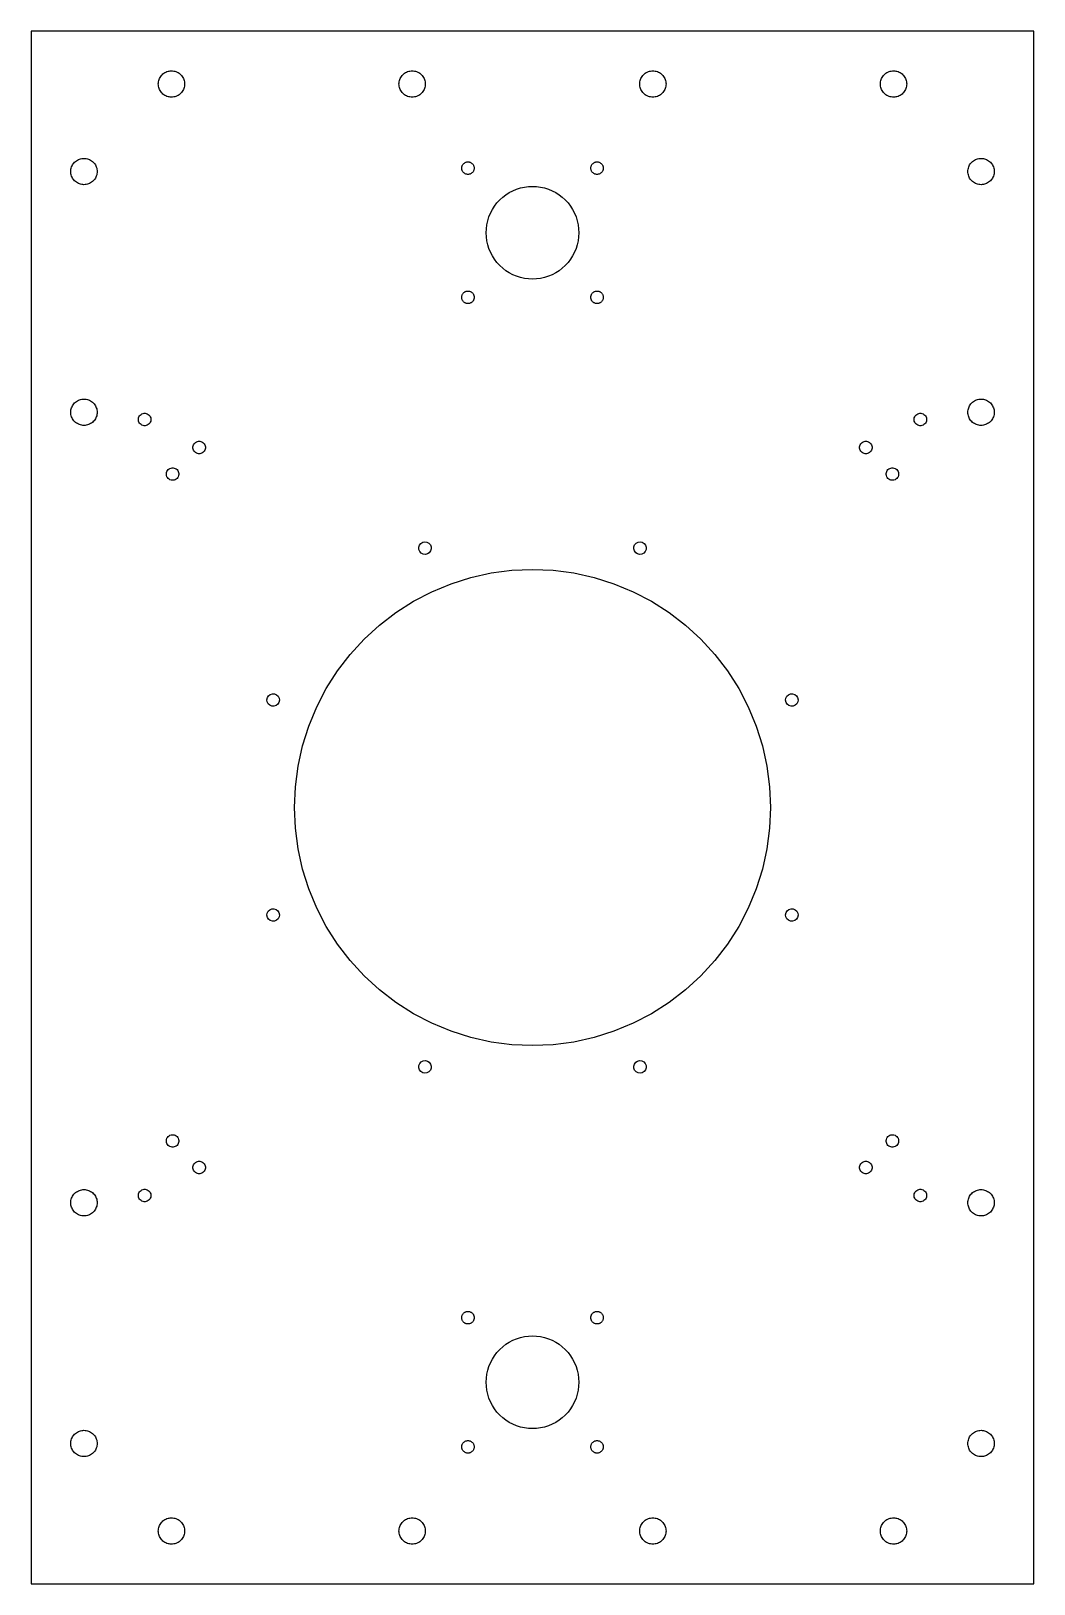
# Model space of a CAD drawing. Header units: metres. Extents: x 0 to 241, y -186 to 186.
import ezdxf

# ---------------------------------------------------------------- set-up
doc = ezdxf.new("R2010")
doc.units = ezdxf.units.M

msp = doc.modelspace()

# ---------------------------------------------------------------- linework, layer by layer
for p, q in [((240.757, 186.343), (0, 186.343)), ((0, 186.343), (0, -186.343)), ((240.757, -186.343), (240.757, 186.343)), ((30.842, 174.978), (30.9693, 175.223)), ((30.9693, 175.223), (31.1174, 175.455)), ((31.1174, 175.455), (31.2853, 175.674)), ((31.2853, 175.674), (31.4715, 175.877)), ((31.4715, 175.877), (31.6747, 176.064)), ((31.6747, 176.064), (31.8935, 176.231)), ((31.8935, 176.231), (32.126, 176.38)), ((32.126, 176.38), (32.3705, 176.507)), ((32.3705, 176.507), (32.6252, 176.612)), ((32.6252, 176.612), (32.8881, 176.695)), ((32.8881, 176.695), (33.1572, 176.755)), ((33.1572, 176.755), (33.4305, 176.791)), ((33.4305, 176.791), (33.706, 176.803)), ((33.706, 176.803), (33.9814, 176.791)), ((33.9814, 176.791), (34.2547, 176.755)), ((34.2547, 176.755), (34.5238, 176.695)), ((34.5238, 176.695), (34.7867, 176.612)), ((34.7867, 176.612), (35.0414, 176.507)), ((35.0414, 176.507), (35.286, 176.38)), ((35.286, 176.38), (35.5185, 176.231)), ((35.5185, 176.231), (35.7372, 176.064)), ((35.7372, 176.064), (35.9404, 175.877)), ((35.9404, 175.877), (36.1267, 175.674)), ((36.1267, 175.674), (36.2945, 175.455)), ((36.2945, 175.455), (36.4426, 175.223)), ((36.4426, 175.223), (36.5699, 174.978)), ((88.6237, 174.978), (88.751, 175.223)), ((88.751, 175.223), (88.8991, 175.455)), ((88.8991, 175.455), (89.0669, 175.674)), ((89.0669, 175.674), (89.2532, 175.877)), ((89.2532, 175.877), (89.4564, 176.064)), ((89.4564, 176.064), (89.6751, 176.231)), ((89.6751, 176.231), (89.9076, 176.38)), ((89.9076, 176.38), (90.1521, 176.507)), ((90.1521, 176.507), (90.4068, 176.612)), ((90.4068, 176.612), (90.6698, 176.695)), ((90.6698, 176.695), (90.9389, 176.755)), ((90.9389, 176.755), (91.2122, 176.791)), ((91.2122, 176.791), (91.4876, 176.803)), ((91.4876, 176.803), (91.763, 176.791)), ((91.763, 176.791), (92.0363, 176.755)), ((92.0363, 176.755), (92.3055, 176.695)), ((92.3055, 176.695), (92.5684, 176.612)), ((92.5684, 176.612), (92.8231, 176.507)), ((92.8231, 176.507), (93.0676, 176.38)), ((93.0676, 176.38), (93.3001, 176.231)), ((93.3001, 176.231), (93.5188, 176.064)), ((93.5188, 176.064), (93.7221, 175.877)), ((93.7221, 175.877), (93.9083, 175.674)), ((93.9083, 175.674), (94.0761, 175.455)), ((94.0761, 175.455), (94.2243, 175.223)), ((94.2243, 175.223), (94.3515, 174.978)), ((146.405, 174.978), (146.533, 175.223)), ((146.533, 175.223), (146.681, 175.455)), ((146.681, 175.455), (146.849, 175.674)), ((146.849, 175.674), (147.035, 175.877)), ((147.035, 175.877), (147.238, 176.064)), ((147.238, 176.064), (147.457, 176.231)), ((147.457, 176.231), (147.689, 176.38)), ((147.689, 176.38), (147.934, 176.507)), ((147.934, 176.507), (148.188, 176.612)), ((148.188, 176.612), (148.451, 176.695)), ((148.451, 176.695), (148.721, 176.755)), ((148.721, 176.755), (148.994, 176.791)), ((148.994, 176.791), (149.269, 176.803)), ((149.269, 176.803), (149.545, 176.791)), ((149.545, 176.791), (149.818, 176.755)), ((149.818, 176.755), (150.087, 176.695)), ((150.087, 176.695), (150.35, 176.612)), ((150.35, 176.612), (150.605, 176.507)), ((150.605, 176.507), (150.849, 176.38)), ((150.849, 176.38), (151.082, 176.231)), ((151.082, 176.231), (151.3, 176.064)), ((151.3, 176.064), (151.504, 175.877)), ((151.504, 175.877), (151.69, 175.674)), ((151.69, 175.674), (151.858, 175.455)), ((151.858, 175.455), (152.006, 175.223)), ((152.006, 175.223), (152.133, 174.978)), ((204.187, 174.978), (204.314, 175.223)), ((204.314, 175.223), (204.462, 175.455)), ((204.462, 175.455), (204.63, 175.674)), ((204.63, 175.674), (204.816, 175.877)), ((204.816, 175.877), (205.02, 176.064)), ((205.02, 176.064), (205.238, 176.231)), ((205.238, 176.231), (205.471, 176.38)), ((205.471, 176.38), (205.715, 176.507)), ((205.715, 176.507), (205.97, 176.612)), ((205.97, 176.612), (206.233, 176.695)), ((206.233, 176.695), (206.502, 176.755)), ((206.502, 176.755), (206.776, 176.791)), ((206.776, 176.791), (207.051, 176.803)), ((207.051, 176.803), (207.326, 176.791)), ((207.326, 176.791), (207.6, 176.755)), ((207.6, 176.755), (207.869, 176.695)), ((207.869, 176.695), (208.132, 176.612)), ((208.132, 176.612), (208.386, 176.507)), ((208.386, 176.507), (208.631, 176.38)), ((208.631, 176.38), (208.863, 176.231)), ((208.863, 176.231), (209.082, 176.064)), ((209.082, 176.064), (209.285, 175.877)), ((209.285, 175.877), (209.472, 175.674)), ((209.472, 175.674), (209.639, 175.455)), ((209.639, 175.455), (209.788, 175.223)), ((209.788, 175.223), (209.915, 174.978)), ((30.546, 173.643), (30.558, 173.918)), ((30.558, 173.367), (30.546, 173.643)), ((30.558, 173.918), (30.594, 174.192)), ((30.594, 173.094), (30.558, 173.367)), ((30.594, 174.192), (30.6536, 174.461)), ((30.6536, 172.825), (30.594, 173.094)), ((30.6536, 174.461), (30.7365, 174.724)), ((30.7365, 172.562), (30.6536, 172.825)), ((30.7365, 174.724), (30.842, 174.978)), ((30.842, 172.307), (30.7365, 172.562)), ((30.9693, 172.063), (30.842, 172.307)), ((31.1174, 171.83), (30.9693, 172.063)), ((31.2853, 171.612), (31.1174, 171.83)), ((31.4715, 171.408), (31.2853, 171.612)), ((36.1267, 171.612), (35.9404, 171.408)), ((36.2945, 171.83), (36.1267, 171.612)), ((36.4426, 172.063), (36.2945, 171.83)), ((36.5699, 172.307), (36.4426, 172.063)), ((36.5699, 174.978), (36.6754, 174.724)), ((36.6754, 172.562), (36.5699, 172.307)), ((36.6754, 174.724), (36.7583, 174.461)), ((36.7583, 172.825), (36.6754, 172.562)), ((36.7583, 174.461), (36.8179, 174.192)), ((36.8179, 173.094), (36.7583, 172.825)), ((36.8179, 174.192), (36.8539, 173.918)), ((36.8539, 173.367), (36.8179, 173.094)), ((36.8539, 173.918), (36.866, 173.643)), ((36.866, 173.643), (36.8539, 173.367)), ((88.3276, 173.643), (88.3396, 173.918)), ((88.3396, 173.367), (88.3276, 173.643)), ((88.3396, 173.918), (88.3756, 174.192)), ((88.3756, 173.094), (88.3396, 173.367)), ((88.3756, 174.192), (88.4353, 174.461)), ((88.4353, 172.825), (88.3756, 173.094)), ((88.4353, 174.461), (88.5182, 174.724)), ((88.5182, 172.562), (88.4353, 172.825)), ((88.5182, 174.724), (88.6237, 174.978)), ((88.6237, 172.307), (88.5182, 172.562)), ((88.751, 172.063), (88.6237, 172.307)), ((88.8991, 171.83), (88.751, 172.063)), ((89.0669, 171.612), (88.8991, 171.83)), ((89.2532, 171.408), (89.0669, 171.612)), ((93.9083, 171.612), (93.7221, 171.408)), ((94.0761, 171.83), (93.9083, 171.612)), ((94.2243, 172.063), (94.0761, 171.83)), ((94.3515, 172.307), (94.2243, 172.063)), ((94.3515, 174.978), (94.457, 174.724)), ((94.457, 172.562), (94.3515, 172.307)), ((94.457, 174.724), (94.5399, 174.461)), ((94.5399, 172.825), (94.457, 172.562)), ((94.5399, 174.461), (94.5996, 174.192)), ((94.5996, 173.094), (94.5399, 172.825)), ((94.5996, 174.192), (94.6356, 173.918)), ((94.6356, 173.367), (94.5996, 173.094)), ((94.6356, 173.918), (94.6476, 173.643)), ((94.6476, 173.643), (94.6356, 173.367)), ((146.109, 173.643), (146.121, 173.918)), ((146.121, 173.367), (146.109, 173.643)), ((146.121, 173.918), (146.157, 174.192)), ((146.157, 173.094), (146.121, 173.367)), ((146.157, 174.192), (146.217, 174.461)), ((146.217, 172.825), (146.157, 173.094)), ((146.217, 174.461), (146.3, 174.724)), ((146.3, 172.562), (146.217, 172.825)), ((146.3, 174.724), (146.405, 174.978)), ((146.405, 172.307), (146.3, 172.562)), ((146.533, 172.063), (146.405, 172.307)), ((146.681, 171.83), (146.533, 172.063)), ((146.849, 171.612), (146.681, 171.83)), ((147.035, 171.408), (146.849, 171.612)), ((151.69, 171.612), (151.504, 171.408)), ((151.858, 171.83), (151.69, 171.612)), ((152.006, 172.063), (151.858, 171.83)), ((152.133, 172.307), (152.006, 172.063)), ((152.133, 174.978), (152.239, 174.724)), ((152.239, 172.562), (152.133, 172.307)), ((152.239, 174.724), (152.322, 174.461)), ((152.322, 172.825), (152.239, 172.562)), ((152.322, 174.461), (152.381, 174.192)), ((152.381, 173.094), (152.322, 172.825)), ((152.381, 174.192), (152.417, 173.918)), ((152.417, 173.367), (152.381, 173.094)), ((152.417, 173.918), (152.429, 173.643)), ((152.429, 173.643), (152.417, 173.367)), ((203.891, 173.643), (203.903, 173.918)), ((203.903, 173.367), (203.891, 173.643)), ((203.903, 173.918), (203.939, 174.192)), ((203.939, 173.094), (203.903, 173.367)), ((203.939, 174.192), (203.999, 174.461)), ((203.999, 172.825), (203.939, 173.094)), ((203.999, 174.461), (204.081, 174.724)), ((204.081, 172.562), (203.999, 172.825)), ((204.081, 174.724), (204.187, 174.978)), ((204.187, 172.307), (204.081, 172.562)), ((204.314, 172.063), (204.187, 172.307)), ((204.462, 171.83), (204.314, 172.063)), ((204.63, 171.612), (204.462, 171.83)), ((204.816, 171.408), (204.63, 171.612)), ((209.472, 171.612), (209.285, 171.408)), ((209.639, 171.83), (209.472, 171.612)), ((209.788, 172.063), (209.639, 171.83)), ((209.915, 172.307), (209.788, 172.063)), ((209.915, 174.978), (210.02, 174.724)), ((210.02, 172.562), (209.915, 172.307)), ((210.02, 174.724), (210.103, 174.461)), ((210.103, 172.825), (210.02, 172.562)), ((210.103, 174.461), (210.163, 174.192)), ((210.163, 173.094), (210.103, 172.825)), ((210.163, 174.192), (210.199, 173.918)), ((210.199, 173.367), (210.163, 173.094)), ((210.199, 173.918), (210.211, 173.643)), ((210.211, 173.643), (210.199, 173.367)), ((31.6747, 171.222), (31.4715, 171.408)), ((31.8935, 171.054), (31.6747, 171.222)), ((32.126, 170.906), (31.8935, 171.054)), ((32.3705, 170.779), (32.126, 170.906)), ((32.6252, 170.673), (32.3705, 170.779)), ((32.8881, 170.591), (32.6252, 170.673)), ((33.1572, 170.531), (32.8881, 170.591)), ((33.4305, 170.495), (33.1572, 170.531)), ((33.706, 170.483), (33.4305, 170.495)), ((33.9814, 170.495), (33.706, 170.483)), ((34.2547, 170.531), (33.9814, 170.495)), ((34.5238, 170.591), (34.2547, 170.531)), ((34.7867, 170.673), (34.5238, 170.591)), ((35.0414, 170.779), (34.7867, 170.673)), ((35.286, 170.906), (35.0414, 170.779)), ((35.5185, 171.054), (35.286, 170.906)), ((35.7372, 171.222), (35.5185, 171.054)), ((35.9404, 171.408), (35.7372, 171.222)), ((89.4564, 171.222), (89.2532, 171.408)), ((89.6751, 171.054), (89.4564, 171.222)), ((89.9076, 170.906), (89.6751, 171.054)), ((90.1521, 170.779), (89.9076, 170.906)), ((90.4068, 170.673), (90.1521, 170.779)), ((90.6698, 170.591), (90.4068, 170.673)), ((90.9389, 170.531), (90.6698, 170.591)), ((91.2122, 170.495), (90.9389, 170.531)), ((91.4876, 170.483), (91.2122, 170.495)), ((91.763, 170.495), (91.4876, 170.483)), ((92.0363, 170.531), (91.763, 170.495)), ((92.3055, 170.591), (92.0363, 170.531)), ((92.5684, 170.673), (92.3055, 170.591)), ((92.8231, 170.779), (92.5684, 170.673)), ((93.0676, 170.906), (92.8231, 170.779)), ((93.3001, 171.054), (93.0676, 170.906)), ((93.5188, 171.222), (93.3001, 171.054)), ((93.7221, 171.408), (93.5188, 171.222)), ((147.238, 171.222), (147.035, 171.408)), ((147.457, 171.054), (147.238, 171.222)), ((147.689, 170.906), (147.457, 171.054)), ((147.934, 170.779), (147.689, 170.906)), ((148.188, 170.673), (147.934, 170.779)), ((148.451, 170.591), (148.188, 170.673)), ((148.721, 170.531), (148.451, 170.591)), ((148.994, 170.495), (148.721, 170.531)), ((149.269, 170.483), (148.994, 170.495)), ((149.545, 170.495), (149.269, 170.483)), ((149.818, 170.531), (149.545, 170.495)), ((150.087, 170.591), (149.818, 170.531)), ((150.35, 170.673), (150.087, 170.591)), ((150.605, 170.779), (150.35, 170.673)), ((150.849, 170.906), (150.605, 170.779)), ((151.082, 171.054), (150.849, 170.906)), ((151.3, 171.222), (151.082, 171.054)), ((151.504, 171.408), (151.3, 171.222)), ((205.02, 171.222), (204.816, 171.408)), ((205.238, 171.054), (205.02, 171.222)), ((205.471, 170.906), (205.238, 171.054)), ((205.715, 170.779), (205.471, 170.906)), ((205.97, 170.673), (205.715, 170.779)), ((206.233, 170.591), (205.97, 170.673)), ((206.502, 170.531), (206.233, 170.591)), ((206.776, 170.495), (206.502, 170.531)), ((207.051, 170.483), (206.776, 170.495)), ((207.326, 170.495), (207.051, 170.483)), ((207.6, 170.531), (207.326, 170.495)), ((207.869, 170.591), (207.6, 170.531)), ((208.132, 170.673), (207.869, 170.591)), ((208.386, 170.779), (208.132, 170.673)), ((208.631, 170.906), (208.386, 170.779)), ((208.863, 171.054), (208.631, 170.906)), ((209.082, 171.222), (208.863, 171.054)), ((209.285, 171.408), (209.082, 171.222)), ((9.54, 152.637), (9.552, 152.912)), ((9.552, 152.912), (9.588, 153.186)), ((9.588, 153.186), (9.6477, 153.455)), ((9.6477, 153.455), (9.7306, 153.718)), ((9.7306, 153.718), (9.8361, 153.972)), ((9.8361, 153.972), (9.9634, 154.217)), ((9.9634, 154.217), (10.1115, 154.449)), ((10.1115, 154.449), (10.2793, 154.668)), ((10.2793, 154.668), (10.4655, 154.871)), ((10.4655, 154.871), (10.6688, 155.058)), ((10.6688, 155.058), (10.8875, 155.225)), ((10.8875, 155.225), (11.12, 155.374)), ((11.12, 155.374), (11.3645, 155.501)), ((11.3645, 155.501), (11.6192, 155.606)), ((11.6192, 155.606), (11.8821, 155.689)), ((11.8821, 155.689), (12.1513, 155.749)), ((12.1513, 155.749), (12.4246, 155.785)), ((12.4246, 155.785), (12.7, 155.797)), ((12.7, 155.797), (12.9754, 155.785)), ((12.9754, 155.785), (13.2487, 155.749)), ((13.2487, 155.749), (13.5179, 155.689)), ((13.5179, 155.689), (13.7808, 155.606)), ((13.7808, 155.606), (14.0355, 155.501)), ((14.0355, 155.501), (14.28, 155.374)), ((14.28, 155.374), (14.5125, 155.225)), ((14.5125, 155.225), (14.7312, 155.058)), ((14.7312, 155.058), (14.9344, 154.871)), ((14.9344, 154.871), (15.1207, 154.668)), ((15.1207, 154.668), (15.2885, 154.449)), ((15.2885, 154.449), (15.4366, 154.217)), ((15.4366, 154.217), (15.5639, 153.972)), ((15.5639, 153.972), (15.6694, 153.718)), ((15.6694, 153.718), (15.7523, 153.455)), ((15.7523, 153.455), (15.812, 153.186)), ((15.812, 153.186), (15.848, 152.912)), ((15.848, 152.912), (15.86, 152.637)), ((103.378, 153.443), (103.384, 153.574)), ((103.384, 153.312), (103.378, 153.443)), ((103.384, 153.574), (103.401, 153.703)), ((103.401, 153.182), (103.384, 153.312)), ((103.401, 153.703), (103.43, 153.831)), ((103.43, 153.055), (103.401, 153.182)), ((103.43, 153.831), (103.469, 153.956)), ((103.469, 152.93), (103.43, 153.055)), ((103.469, 153.956), (103.519, 154.077)), ((103.519, 152.809), (103.469, 152.93)), ((103.519, 154.077), (103.579, 154.193)), ((103.579, 152.693), (103.519, 152.809)), ((103.579, 154.193), (103.65, 154.303)), ((103.65, 154.303), (103.729, 154.407)), ((103.729, 154.407), (103.818, 154.504)), ((103.818, 154.504), (103.914, 154.592)), ((103.914, 154.592), (104.018, 154.672)), ((104.018, 154.672), (104.128, 154.742)), ((104.128, 154.742), (104.245, 154.802)), ((104.245, 154.802), (104.365, 154.852)), ((104.365, 154.852), (104.49, 154.892)), ((104.49, 154.892), (104.618, 154.92)), ((104.618, 154.92), (104.748, 154.937)), ((104.748, 154.937), (104.878, 154.943)), ((104.878, 154.943), (105.009, 154.937)), ((105.009, 154.937), (105.139, 154.92)), ((105.139, 154.92), (105.267, 154.892)), ((105.267, 154.892), (105.391, 154.852)), ((105.391, 154.852), (105.512, 154.802)), ((105.512, 154.802), (105.628, 154.742)), ((105.628, 154.742), (105.739, 154.672)), ((105.739, 154.672), (105.843, 154.592)), ((105.843, 154.592), (105.939, 154.504)), ((105.939, 154.504), (106.028, 154.407)), ((106.028, 154.407), (106.107, 154.303)), ((106.107, 154.303), (106.177, 154.193)), ((106.177, 154.193), (106.238, 154.077)), ((106.238, 152.809), (106.177, 152.693)), ((106.238, 154.077), (106.288, 153.956)), ((106.288, 152.93), (106.238, 152.809)), ((106.288, 153.956), (106.327, 153.831)), ((106.327, 153.055), (106.288, 152.93)), ((106.327, 153.831), (106.356, 153.703)), ((106.356, 153.182), (106.327, 153.055)), ((106.356, 153.703), (106.373, 153.574)), ((106.373, 153.312), (106.356, 153.182)), ((106.373, 153.574), (106.378, 153.443)), ((106.378, 153.443), (106.373, 153.312)), ((134.378, 153.443), (134.384, 153.574)), ((134.384, 153.312), (134.378, 153.443)), ((134.384, 153.574), (134.401, 153.703)), ((134.401, 153.182), (134.384, 153.312)), ((134.401, 153.703), (134.43, 153.831)), ((134.43, 153.055), (134.401, 153.182)), ((134.43, 153.831), (134.469, 153.956)), ((134.469, 152.93), (134.43, 153.055)), ((134.469, 153.956), (134.519, 154.077)), ((134.519, 152.809), (134.469, 152.93)), ((134.519, 154.077), (134.579, 154.193)), ((134.579, 152.693), (134.519, 152.809)), ((134.579, 154.193), (134.65, 154.303)), ((134.65, 154.303), (134.729, 154.407)), ((134.729, 154.407), (134.818, 154.504)), ((134.818, 154.504), (134.914, 154.592)), ((134.914, 154.592), (135.018, 154.672)), ((135.018, 154.672), (135.128, 154.742)), ((135.128, 154.742), (135.245, 154.802)), ((135.245, 154.802), (135.365, 154.852)), ((135.365, 154.852), (135.49, 154.892)), ((135.49, 154.892), (135.618, 154.92)), ((135.618, 154.92), (135.748, 154.937)), ((135.748, 154.937), (135.878, 154.943)), ((135.878, 154.943), (136.009, 154.937)), ((136.009, 154.937), (136.139, 154.92)), ((136.139, 154.92), (136.267, 154.892)), ((136.267, 154.892), (136.391, 154.852)), ((136.391, 154.852), (136.512, 154.802)), ((136.512, 154.802), (136.628, 154.742)), ((136.628, 154.742), (136.739, 154.672)), ((136.739, 154.672), (136.843, 154.592)), ((136.843, 154.592), (136.939, 154.504)), ((136.939, 154.504), (137.028, 154.407)), ((137.028, 154.407), (137.107, 154.303)), ((137.107, 154.303), (137.177, 154.193)), ((137.177, 154.193), (137.238, 154.077)), ((137.238, 152.809), (137.177, 152.693)), ((137.238, 154.077), (137.288, 153.956)), ((137.288, 152.93), (137.238, 152.809)), ((137.288, 153.956), (137.327, 153.831)), ((137.327, 153.055), (137.288, 152.93)), ((137.327, 153.831), (137.356, 153.703)), ((137.356, 153.182), (137.327, 153.055)), ((137.356, 153.703), (137.373, 153.574)), ((137.373, 153.312), (137.356, 153.182)), ((137.373, 153.574), (137.378, 153.443)), ((137.378, 153.443), (137.373, 153.312)), ((224.897, 152.637), (224.909, 152.912)), ((224.909, 152.912), (224.945, 153.186)), ((224.945, 153.186), (225.005, 153.455)), ((225.005, 153.455), (225.087, 153.718)), ((225.087, 153.718), (225.193, 153.972)), ((225.193, 153.972), (225.32, 154.217)), ((225.32, 154.217), (225.468, 154.449)), ((225.468, 154.449), (225.636, 154.668)), ((225.636, 154.668), (225.822, 154.871)), ((225.822, 154.871), (226.026, 155.058)), ((226.026, 155.058), (226.244, 155.225)), ((226.244, 155.225), (226.477, 155.374)), ((226.477, 155.374), (226.721, 155.501)), ((226.721, 155.501), (226.976, 155.606)), ((226.976, 155.606), (227.239, 155.689)), ((227.239, 155.689), (227.508, 155.749)), ((227.508, 155.749), (227.781, 155.785)), ((227.781, 155.785), (228.057, 155.797)), ((228.057, 155.797), (228.332, 155.785)), ((228.332, 155.785), (228.606, 155.749)), ((228.606, 155.749), (228.875, 155.689)), ((228.875, 155.689), (229.138, 155.606)), ((229.138, 155.606), (229.392, 155.501)), ((229.392, 155.501), (229.637, 155.374)), ((229.637, 155.374), (229.869, 155.225)), ((229.869, 155.225), (230.088, 155.058)), ((230.088, 155.058), (230.291, 154.871)), ((230.291, 154.871), (230.478, 154.668)), ((230.478, 154.668), (230.645, 154.449)), ((230.645, 154.449), (230.794, 154.217)), ((230.794, 154.217), (230.921, 153.972)), ((230.921, 153.972), (231.026, 153.718)), ((231.026, 153.718), (231.109, 153.455)), ((231.109, 153.455), (231.169, 153.186)), ((231.169, 153.186), (231.205, 152.912)), ((231.205, 152.912), (231.217, 152.637)), ((9.552, 152.361), (9.54, 152.637)), ((9.588, 152.088), (9.552, 152.361)), ((9.6477, 151.819), (9.588, 152.088)), ((9.7306, 151.556), (9.6477, 151.819)), ((9.8361, 151.301), (9.7306, 151.556)), ((9.9634, 151.057), (9.8361, 151.301)), ((10.1115, 150.824), (9.9634, 151.057)), ((10.2793, 150.606), (10.1115, 150.824)), ((10.4655, 150.402), (10.2793, 150.606)), ((10.6688, 150.216), (10.4655, 150.402)), ((10.8875, 150.048), (10.6688, 150.216)), ((11.12, 149.9), (10.8875, 150.048)), ((11.3645, 149.773), (11.12, 149.9)), ((11.6192, 149.667), (11.3645, 149.773)), ((11.8821, 149.585), (11.6192, 149.667)), ((12.1513, 149.525), (11.8821, 149.585)), ((12.4246, 149.489), (12.1513, 149.525)), ((12.7, 149.477), (12.4246, 149.489)), ((12.9754, 149.489), (12.7, 149.477)), ((13.2487, 149.525), (12.9754, 149.489)), ((13.5179, 149.585), (13.2487, 149.525)), ((13.7808, 149.667), (13.5179, 149.585)), ((14.0355, 149.773), (13.7808, 149.667)), ((14.28, 149.9), (14.0355, 149.773)), ((14.5125, 150.048), (14.28, 149.9)), ((14.7312, 150.216), (14.5125, 150.048)), ((14.9344, 150.402), (14.7312, 150.216)), ((15.1207, 150.606), (14.9344, 150.402)), ((15.2885, 150.824), (15.1207, 150.606)), ((15.4366, 151.057), (15.2885, 150.824)), ((15.5639, 151.301), (15.4366, 151.057)), ((15.6694, 151.556), (15.5639, 151.301)), ((15.7523, 151.819), (15.6694, 151.556)), ((15.812, 152.088), (15.7523, 151.819)), ((15.848, 152.361), (15.812, 152.088)), ((15.86, 152.637), (15.848, 152.361)), ((103.65, 152.583), (103.579, 152.693)), ((103.729, 152.479), (103.65, 152.583)), ((103.818, 152.382), (103.729, 152.479)), ((103.914, 152.294), (103.818, 152.382)), ((104.018, 152.214), (103.914, 152.294)), ((104.128, 152.144), (104.018, 152.214)), ((104.245, 152.083), (104.128, 152.144)), ((104.365, 152.033), (104.245, 152.083)), ((104.49, 151.994), (104.365, 152.033)), ((104.618, 151.966), (104.49, 151.994)), ((104.748, 151.949), (104.618, 151.966)), ((104.878, 151.943), (104.748, 151.949)), ((105.009, 151.949), (104.878, 151.943)), ((105.139, 151.966), (105.009, 151.949)), ((105.267, 151.994), (105.139, 151.966)), ((105.391, 152.033), (105.267, 151.994)), ((105.512, 152.083), (105.391, 152.033)), ((105.628, 152.144), (105.512, 152.083)), ((105.739, 152.214), (105.628, 152.144)), ((105.843, 152.294), (105.739, 152.214)), ((105.939, 152.382), (105.843, 152.294)), ((106.028, 152.479), (105.939, 152.382)), ((106.107, 152.583), (106.028, 152.479)), ((106.177, 152.693), (106.107, 152.583)), ((134.65, 152.583), (134.579, 152.693)), ((134.729, 152.479), (134.65, 152.583)), ((134.818, 152.382), (134.729, 152.479)), ((134.914, 152.294), (134.818, 152.382)), ((135.018, 152.214), (134.914, 152.294)), ((135.128, 152.144), (135.018, 152.214)), ((135.245, 152.083), (135.128, 152.144)), ((135.365, 152.033), (135.245, 152.083)), ((135.49, 151.994), (135.365, 152.033)), ((135.618, 151.966), (135.49, 151.994)), ((135.748, 151.949), (135.618, 151.966)), ((135.878, 151.943), (135.748, 151.949)), ((136.009, 151.949), (135.878, 151.943)), ((136.139, 151.966), (136.009, 151.949)), ((136.267, 151.994), (136.139, 151.966)), ((136.391, 152.033), (136.267, 151.994)), ((136.512, 152.083), (136.391, 152.033)), ((136.628, 152.144), (136.512, 152.083)), ((136.739, 152.214), (136.628, 152.144)), ((136.843, 152.294), (136.739, 152.214)), ((136.939, 152.382), (136.843, 152.294)), ((137.028, 152.479), (136.939, 152.382)), ((137.107, 152.583), (137.028, 152.479)), ((137.177, 152.693), (137.107, 152.583)), ((224.909, 152.361), (224.897, 152.637)), ((224.945, 152.088), (224.909, 152.361)), ((225.005, 151.819), (224.945, 152.088)), ((225.087, 151.556), (225.005, 151.819)), ((225.193, 151.301), (225.087, 151.556)), ((225.32, 151.057), (225.193, 151.301)), ((225.468, 150.824), (225.32, 151.057)), ((225.636, 150.606), (225.468, 150.824)), ((225.822, 150.402), (225.636, 150.606)), ((226.026, 150.216), (225.822, 150.402)), ((226.244, 150.048), (226.026, 150.216)), ((226.477, 149.9), (226.244, 150.048)), ((226.721, 149.773), (226.477, 149.9)), ((226.976, 149.667), (226.721, 149.773)), ((227.239, 149.585), (226.976, 149.667)), ((227.508, 149.525), (227.239, 149.585)), ((227.781, 149.489), (227.508, 149.525)), ((228.057, 149.477), (227.781, 149.489)), ((228.332, 149.489), (228.057, 149.477)), ((228.606, 149.525), (228.332, 149.489)), ((228.875, 149.585), (228.606, 149.525)), ((229.138, 149.667), (228.875, 149.585)), ((229.392, 149.773), (229.138, 149.667)), ((229.637, 149.9), (229.392, 149.773)), ((229.869, 150.048), (229.637, 149.9)), ((230.088, 150.216), (229.869, 150.048)), ((230.291, 150.402), (230.088, 150.216)), ((230.478, 150.606), (230.291, 150.402)), ((230.645, 150.824), (230.478, 150.606)), ((230.794, 151.057), (230.645, 150.824)), ((230.921, 151.301), (230.794, 151.057)), ((231.026, 151.556), (230.921, 151.301)), ((231.109, 151.819), (231.026, 151.556)), ((231.169, 152.088), (231.109, 151.819)), ((231.205, 152.361), (231.169, 152.088)), ((231.217, 152.637), (231.205, 152.361)), ((111.856, 145.094), (112.512, 145.809)), ((112.512, 145.809), (113.227, 146.465)), ((113.227, 146.465), (113.997, 147.056)), ((113.997, 147.056), (114.816, 147.577)), ((114.816, 147.577), (115.677, 148.026)), ((115.677, 148.026), (116.573, 148.397)), ((116.573, 148.397), (117.499, 148.689)), ((117.499, 148.689), (118.447, 148.899)), ((118.447, 148.899), (119.409, 149.026)), ((119.409, 149.026), (120.378, 149.068)), ((120.378, 149.068), (121.348, 149.026)), ((121.348, 149.026), (122.31, 148.899)), ((122.31, 148.899), (123.258, 148.689)), ((123.258, 148.689), (124.183, 148.397)), ((124.183, 148.397), (125.08, 148.026)), ((125.08, 148.026), (125.941, 147.577)), ((125.941, 147.577), (126.759, 147.056)), ((126.759, 147.056), (127.529, 146.465)), ((127.529, 146.465), (128.245, 145.809)), ((128.245, 145.809), (128.901, 145.094)), ((109.633, 140.822), (109.924, 141.748)), ((109.924, 141.748), (110.296, 142.644)), ((110.296, 142.644), (110.744, 143.505)), ((110.744, 143.505), (111.265, 144.324)), ((111.265, 144.324), (111.856, 145.094)), ((128.901, 145.094), (129.492, 144.324)), ((129.492, 144.324), (130.013, 143.505)), ((130.013, 143.505), (130.461, 142.644)), ((130.461, 142.644), (130.833, 141.748)), ((130.833, 141.748), (131.124, 140.822)), ((109.253, 137.943), (109.296, 138.912)), ((109.296, 136.973), (109.253, 137.943)), ((109.296, 138.912), (109.422, 139.875)), ((109.422, 139.875), (109.633, 140.822)), ((131.124, 140.822), (131.334, 139.875)), ((131.334, 139.875), (131.461, 138.912)), ((131.461, 138.912), (131.503, 137.943)), ((131.503, 137.943), (131.461, 136.973)), ((109.422, 136.011), (109.296, 136.973)), ((109.633, 135.064), (109.422, 136.011)), ((109.924, 134.138), (109.633, 135.064)), ((131.124, 135.064), (130.833, 134.138)), ((131.334, 136.011), (131.124, 135.064)), ((131.461, 136.973), (131.334, 136.011)), ((110.296, 133.241), (109.924, 134.138)), ((110.744, 132.38), (110.296, 133.241)), ((111.265, 131.562), (110.744, 132.38)), ((111.856, 130.792), (111.265, 131.562)), ((112.512, 130.076), (111.856, 130.792)), ((128.901, 130.792), (128.245, 130.076)), ((129.492, 131.562), (128.901, 130.792)), ((130.013, 132.38), (129.492, 131.562)), ((130.461, 133.241), (130.013, 132.38)), ((130.833, 134.138), (130.461, 133.241)), ((113.227, 129.421), (112.512, 130.076)), ((113.997, 128.83), (113.227, 129.421)), ((114.816, 128.308), (113.997, 128.83)), ((115.677, 127.86), (114.816, 128.308)), ((116.573, 127.489), (115.677, 127.86)), ((117.499, 127.197), (116.573, 127.489)), ((118.447, 126.987), (117.499, 127.197)), ((119.409, 126.86), (118.447, 126.987)), ((120.378, 126.818), (119.409, 126.86)), ((121.348, 126.86), (120.378, 126.818)), ((122.31, 126.987), (121.348, 126.86)), ((123.258, 127.197), (122.31, 126.987)), ((124.183, 127.489), (123.258, 127.197)), ((125.08, 127.86), (124.183, 127.489)), ((125.941, 128.308), (125.08, 127.86)), ((126.759, 128.83), (125.941, 128.308)), ((127.529, 129.421), (126.759, 128.83)), ((128.245, 130.076), (127.529, 129.421)), ((103.469, 122.956), (103.519, 123.077)), ((103.519, 123.077), (103.579, 123.193)), ((103.579, 123.193), (103.65, 123.303)), ((103.65, 123.303), (103.729, 123.407)), ((103.729, 123.407), (103.818, 123.504)), ((103.818, 123.504), (103.914, 123.592)), ((103.914, 123.592), (104.018, 123.672)), ((104.018, 123.672), (104.128, 123.742)), ((104.128, 123.742), (104.245, 123.802)), ((104.245, 123.802), (104.365, 123.852)), ((104.365, 123.852), (104.49, 123.892)), ((104.49, 123.892), (104.618, 123.92)), ((104.618, 123.92), (104.748, 123.937)), ((104.748, 123.937), (104.878, 123.943)), ((104.878, 123.943), (105.009, 123.937)), ((105.009, 123.937), (105.139, 123.92)), ((105.139, 123.92), (105.267, 123.892)), ((105.267, 123.892), (105.391, 123.852)), ((105.391, 123.852), (105.512, 123.802)), ((105.512, 123.802), (105.628, 123.742)), ((105.628, 123.742), (105.739, 123.672)), ((105.739, 123.672), (105.843, 123.592)), ((105.843, 123.592), (105.939, 123.504)), ((105.939, 123.504), (106.028, 123.407)), ((106.028, 123.407), (106.107, 123.303)), ((106.107, 123.303), (106.177, 123.193)), ((106.177, 123.193), (106.238, 123.077)), ((106.238, 123.077), (106.288, 122.956)), ((134.469, 122.956), (134.519, 123.077)), ((134.519, 123.077), (134.579, 123.193)), ((134.579, 123.193), (134.65, 123.303)), ((134.65, 123.303), (134.729, 123.407)), ((134.729, 123.407), (134.818, 123.504)), ((134.818, 123.504), (134.914, 123.592)), ((134.914, 123.592), (135.018, 123.672)), ((135.018, 123.672), (135.128, 123.742)), ((135.128, 123.742), (135.245, 123.802)), ((135.245, 123.802), (135.365, 123.852)), ((135.365, 123.852), (135.49, 123.892)), ((135.49, 123.892), (135.618, 123.92)), ((135.618, 123.92), (135.748, 123.937)), ((135.748, 123.937), (135.878, 123.943)), ((135.878, 123.943), (136.009, 123.937)), ((136.009, 123.937), (136.139, 123.92)), ((136.139, 123.92), (136.267, 123.892)), ((136.267, 123.892), (136.391, 123.852)), ((136.391, 123.852), (136.512, 123.802)), ((136.512, 123.802), (136.628, 123.742)), ((136.628, 123.742), (136.739, 123.672)), ((136.739, 123.672), (136.843, 123.592)), ((136.843, 123.592), (136.939, 123.504)), ((136.939, 123.504), (137.028, 123.407)), ((137.028, 123.407), (137.107, 123.303)), ((137.107, 123.303), (137.177, 123.193)), ((137.177, 123.193), (137.238, 123.077)), ((137.238, 123.077), (137.288, 122.956)), ((103.378, 122.443), (103.384, 122.574)), ((103.384, 122.312), (103.378, 122.443)), ((103.384, 122.574), (103.401, 122.703)), ((103.401, 122.182), (103.384, 122.312)), ((103.401, 122.703), (103.43, 122.831)), ((103.43, 122.055), (103.401, 122.182)), ((103.43, 122.831), (103.469, 122.956)), ((103.469, 121.93), (103.43, 122.055)), ((103.519, 121.809), (103.469, 121.93)), ((103.579, 121.693), (103.519, 121.809)), ((103.65, 121.582), (103.579, 121.693)), ((103.729, 121.479), (103.65, 121.582)), ((103.818, 121.382), (103.729, 121.479)), ((103.914, 121.294), (103.818, 121.382)), ((104.018, 121.214), (103.914, 121.294)), ((104.128, 121.144), (104.018, 121.214)), ((104.245, 121.083), (104.128, 121.144)), ((104.365, 121.033), (104.245, 121.083)), ((104.49, 120.994), (104.365, 121.033)), ((104.618, 120.966), (104.49, 120.994)), ((104.748, 120.949), (104.618, 120.966)), ((104.878, 120.943), (104.748, 120.949)), ((105.009, 120.949), (104.878, 120.943)), ((105.139, 120.966), (105.009, 120.949)), ((105.267, 120.994), (105.139, 120.966)), ((105.391, 121.033), (105.267, 120.994)), ((105.512, 121.083), (105.391, 121.033)), ((105.628, 121.144), (105.512, 121.083)), ((105.739, 121.214), (105.628, 121.144)), ((105.843, 121.294), (105.739, 121.214)), ((105.939, 121.382), (105.843, 121.294)), ((106.028, 121.479), (105.939, 121.382)), ((106.107, 121.582), (106.028, 121.479)), ((106.177, 121.693), (106.107, 121.582)), ((106.238, 121.809), (106.177, 121.693)), ((106.288, 121.93), (106.238, 121.809)), ((106.288, 122.956), (106.327, 122.831)), ((106.327, 122.055), (106.288, 121.93)), ((106.327, 122.831), (106.356, 122.703)), ((106.356, 122.182), (106.327, 122.055)), ((106.356, 122.703), (106.373, 122.574)), ((106.373, 122.312), (106.356, 122.182)), ((106.373, 122.574), (106.378, 122.443)), ((106.378, 122.443), (106.373, 122.312)), ((134.378, 122.443), (134.384, 122.574)), ((134.384, 122.312), (134.378, 122.443)), ((134.384, 122.574), (134.401, 122.703)), ((134.401, 122.182), (134.384, 122.312)), ((134.401, 122.703), (134.43, 122.831)), ((134.43, 122.055), (134.401, 122.182)), ((134.43, 122.831), (134.469, 122.956)), ((134.469, 121.93), (134.43, 122.055)), ((134.519, 121.809), (134.469, 121.93)), ((134.579, 121.693), (134.519, 121.809)), ((134.65, 121.582), (134.579, 121.693)), ((134.729, 121.479), (134.65, 121.582)), ((134.818, 121.382), (134.729, 121.479)), ((134.914, 121.294), (134.818, 121.382)), ((135.018, 121.214), (134.914, 121.294)), ((135.128, 121.144), (135.018, 121.214)), ((135.245, 121.083), (135.128, 121.144)), ((135.365, 121.033), (135.245, 121.083)), ((135.49, 120.994), (135.365, 121.033)), ((135.618, 120.966), (135.49, 120.994)), ((135.748, 120.949), (135.618, 120.966)), ((135.878, 120.943), (135.748, 120.949)), ((136.009, 120.949), (135.878, 120.943)), ((136.139, 120.966), (136.009, 120.949)), ((136.267, 120.994), (136.139, 120.966)), ((136.391, 121.033), (136.267, 120.994)), ((136.512, 121.083), (136.391, 121.033)), ((136.628, 121.144), (136.512, 121.083)), ((136.739, 121.214), (136.628, 121.144)), ((136.843, 121.294), (136.739, 121.214)), ((136.939, 121.382), (136.843, 121.294)), ((137.028, 121.479), (136.939, 121.382)), ((137.107, 121.582), (137.028, 121.479)), ((137.177, 121.693), (137.107, 121.582)), ((137.238, 121.809), (137.177, 121.693)), ((137.288, 121.93), (137.238, 121.809)), ((137.288, 122.956), (137.327, 122.831)), ((137.327, 122.055), (137.288, 121.93)), ((137.327, 122.831), (137.356, 122.703)), ((137.356, 122.182), (137.327, 122.055)), ((137.356, 122.703), (137.373, 122.574)), ((137.373, 122.312), (137.356, 122.182)), ((137.373, 122.574), (137.378, 122.443)), ((137.378, 122.443), (137.373, 122.312)), ((10.2793, 96.8864), (10.4655, 97.0897)), ((10.4655, 97.0897), (10.6688, 97.2759)), ((10.6688, 97.2759), (10.8875, 97.4438)), ((10.8875, 97.4438), (11.12, 97.5919)), ((11.12, 97.5919), (11.3645, 97.7192)), ((11.3645, 97.7192), (11.6192, 97.8247)), ((11.6192, 97.8247), (11.8821, 97.9076)), ((11.8821, 97.9076), (12.1513, 97.9672)), ((12.1513, 97.9672), (12.4246, 98.0032)), ((12.4246, 98.0032), (12.7, 98.0152)), ((12.7, 98.0152), (12.9754, 98.0032)), ((12.9754, 98.0032), (13.2487, 97.9672)), ((13.2487, 97.9672), (13.5179, 97.9076)), ((13.5179, 97.9076), (13.7808, 97.8247)), ((13.7808, 97.8247), (14.0355, 97.7192)), ((14.0355, 97.7192), (14.28, 97.5919)), ((14.28, 97.5919), (14.5125, 97.4438)), ((14.5125, 97.4438), (14.7312, 97.2759)), ((14.7312, 97.2759), (14.9344, 97.0897)), ((14.9344, 97.0897), (15.1207, 96.8864)), ((225.636, 96.8864), (225.822, 97.0897)), ((225.822, 97.0897), (226.026, 97.2759)), ((226.026, 97.2759), (226.244, 97.4438)), ((226.244, 97.4438), (226.477, 97.5919)), ((226.477, 97.5919), (226.721, 97.7192)), ((226.721, 97.7192), (226.976, 97.8247)), ((226.976, 97.8247), (227.239, 97.9076)), ((227.239, 97.9076), (227.508, 97.9672)), ((227.508, 97.9672), (227.781, 98.0032)), ((227.781, 98.0032), (228.057, 98.0152)), ((228.057, 98.0152), (228.332, 98.0032)), ((228.332, 98.0032), (228.606, 97.9672)), ((228.606, 97.9672), (228.875, 97.9076)), ((228.875, 97.9076), (229.138, 97.8247)), ((229.138, 97.8247), (229.392, 97.7192)), ((229.392, 97.7192), (229.637, 97.5919)), ((229.637, 97.5919), (229.869, 97.4438)), ((229.869, 97.4438), (230.088, 97.2759)), ((230.088, 97.2759), (230.291, 97.0897)), ((230.291, 97.0897), (230.478, 96.8864)), ((9.54, 94.8552), (9.552, 95.1306)), ((9.552, 94.5798), (9.54, 94.8552)), ((9.552, 95.1306), (9.588, 95.404)), ((9.588, 94.3065), (9.552, 94.5798)), ((9.588, 95.404), (9.6477, 95.6731)), ((9.6477, 94.0374), (9.588, 94.3065)), ((9.6477, 95.6731), (9.7306, 95.936)), ((9.7306, 93.7745), (9.6477, 94.0374)), ((9.7306, 95.936), (9.8361, 96.1907)), ((9.8361, 93.5198), (9.7306, 93.7745)), ((9.8361, 96.1907), (9.9634, 96.4352)), ((9.9634, 93.2752), (9.8361, 93.5198)), ((9.9634, 96.4352), (10.1115, 96.6677)), ((10.1115, 93.0427), (9.9634, 93.2752)), ((10.1115, 96.6677), (10.2793, 96.8864)), ((15.1207, 96.8864), (15.2885, 96.6677)), ((15.2885, 96.6677), (15.4366, 96.4352)), ((15.4366, 93.2752), (15.2885, 93.0427)), ((15.4366, 96.4352), (15.5639, 96.1907)), ((15.5639, 93.5198), (15.4366, 93.2752)), ((15.5639, 96.1907), (15.6694, 95.936)), ((15.6694, 93.7745), (15.5639, 93.5198)), ((15.6694, 95.936), (15.7523, 95.6731)), ((15.7523, 94.0374), (15.6694, 93.7745)), ((15.7523, 95.6731), (15.812, 95.404)), ((15.812, 94.3065), (15.7523, 94.0374)), ((15.812, 95.404), (15.848, 95.1306)), ((15.848, 94.5798), (15.812, 94.3065)), ((15.848, 95.1306), (15.86, 94.8552)), ((15.86, 94.8552), (15.848, 94.5798)), ((25.7734, 93.2415), (25.8188, 93.4989)), ((25.7734, 92.98), (25.7734, 93.2415)), ((25.8188, 93.4989), (25.9082, 93.7446)), ((25.9082, 93.7446), (26.039, 93.9711)), ((26.039, 93.9711), (26.2071, 94.1714)), ((26.2071, 94.1714), (26.4073, 94.3394)), ((26.4073, 94.3394), (26.6338, 94.4702)), ((26.6338, 94.4702), (26.8795, 94.5596)), ((26.8795, 94.5596), (27.137, 94.605)), ((27.137, 94.605), (27.3985, 94.605)), ((27.3985, 94.605), (27.6559, 94.5596)), ((27.6559, 94.5596), (27.9016, 94.4702)), ((27.9016, 94.4702), (28.1281, 94.3394)), ((28.1281, 94.3394), (28.3284, 94.1714)), ((28.3284, 94.1714), (28.4964, 93.9711)), ((28.4964, 93.9711), (28.6272, 93.7446)), ((28.6272, 93.7446), (28.7166, 93.4989)), ((28.7166, 93.4989), (28.762, 93.2415)), ((28.762, 93.2415), (28.762, 92.98)), ((211.995, 93.2415), (212.04, 93.4989)), ((211.995, 92.98), (211.995, 93.2415)), ((212.04, 93.4989), (212.13, 93.7446)), ((212.13, 93.7446), (212.26, 93.9711)), ((212.26, 93.9711), (212.429, 94.1714)), ((212.429, 94.1714), (212.629, 94.3394)), ((212.629, 94.3394), (212.855, 94.4702)), ((212.855, 94.4702), (213.101, 94.5596)), ((213.101, 94.5596), (213.358, 94.605)), ((213.358, 94.605), (213.62, 94.605)), ((213.62, 94.605), (213.877, 94.5596)), ((213.877, 94.5596), (214.123, 94.4702)), ((214.123, 94.4702), (214.35, 94.3394)), ((214.35, 94.3394), (214.55, 94.1714)), ((214.55, 94.1714), (214.718, 93.9711)), ((214.718, 93.9711), (214.849, 93.7446)), ((214.849, 93.7446), (214.938, 93.4989)), ((214.938, 93.4989), (214.983, 93.2415)), ((214.983, 93.2415), (214.983, 92.98)), ((224.897, 94.8552), (224.909, 95.1306)), ((224.909, 94.5798), (224.897, 94.8552)), ((224.909, 95.1306), (224.945, 95.404)), ((224.945, 94.3065), (224.909, 94.5798)), ((224.945, 95.404), (225.005, 95.6731)), ((225.005, 94.0374), (224.945, 94.3065)), ((225.005, 95.6731), (225.087, 95.936)), ((225.087, 93.7745), (225.005, 94.0374)), ((225.087, 95.936), (225.193, 96.1907)), ((225.193, 93.5198), (225.087, 93.7745)), ((225.193, 96.1907), (225.32, 96.4352)), ((225.32, 93.2752), (225.193, 93.5198)), ((225.32, 96.4352), (225.468, 96.6677)), ((225.468, 93.0427), (225.32, 93.2752)), ((225.468, 96.6677), (225.636, 96.8864)), ((230.478, 96.8864), (230.645, 96.6677)), ((230.645, 96.6677), (230.794, 96.4352)), ((230.794, 93.2752), (230.645, 93.0427)), ((230.794, 96.4352), (230.921, 96.1907)), ((230.921, 93.5198), (230.794, 93.2752)), ((230.921, 96.1907), (231.026, 95.936)), ((231.026, 93.7745), (230.921, 93.5198)), ((231.026, 95.936), (231.109, 95.6731)), ((231.109, 94.0374), (231.026, 93.7745)), ((231.109, 95.6731), (231.169, 95.404)), ((231.169, 94.3065), (231.109, 94.0374)), ((231.169, 95.404), (231.205, 95.1306)), ((231.205, 94.5798), (231.169, 94.3065)), ((231.205, 95.1306), (231.217, 94.8552)), ((231.217, 94.8552), (231.205, 94.5798)), ((10.2793, 92.824), (10.1115, 93.0427)), ((10.4655, 92.6208), (10.2793, 92.824)), ((10.6688, 92.4345), (10.4655, 92.6208)), ((10.8875, 92.2667), (10.6688, 92.4345)), ((11.12, 92.1186), (10.8875, 92.2667)), ((11.3645, 91.9913), (11.12, 92.1186)), ((11.6192, 91.8858), (11.3645, 91.9913)), ((11.8821, 91.8029), (11.6192, 91.8858)), ((12.1513, 91.7432), (11.8821, 91.8029)), ((12.4246, 91.7073), (12.1513, 91.7432)), ((12.7, 91.6952), (12.4246, 91.7073)), ((12.9754, 91.7073), (12.7, 91.6952)), ((13.2487, 91.7432), (12.9754, 91.7073)), ((13.5179, 91.8029), (13.2487, 91.7432)), ((13.7808, 91.8858), (13.5179, 91.8029)), ((14.0355, 91.9913), (13.7808, 91.8858)), ((14.28, 92.1186), (14.0355, 91.9913)), ((14.5125, 92.2667), (14.28, 92.1186)), ((14.7312, 92.4345), (14.5125, 92.2667)), ((14.9344, 92.6208), (14.7312, 92.4345)), ((15.1207, 92.824), (14.9344, 92.6208)), ((15.2885, 93.0427), (15.1207, 92.824)), ((25.8188, 92.7225), (25.7734, 92.98)), ((25.9082, 92.4768), (25.8188, 92.7225)), ((26.039, 92.2504), (25.9082, 92.4768)), ((26.2071, 92.0501), (26.039, 92.2504)), ((26.4073, 91.882), (26.2071, 92.0501)), ((26.6338, 91.7513), (26.4073, 91.882)), ((26.8795, 91.6618), (26.6338, 91.7513)), ((27.137, 91.6164), (26.8795, 91.6618)), ((27.3985, 91.6164), (27.137, 91.6164)), ((27.6559, 91.6618), (27.3985, 91.6164)), ((27.9016, 91.7513), (27.6559, 91.6618)), ((28.1281, 91.882), (27.9016, 91.7513)), ((28.3284, 92.0501), (28.1281, 91.882)), ((28.4964, 92.2504), (28.3284, 92.0501)), ((28.6272, 92.4768), (28.4964, 92.2504)), ((28.7166, 92.7225), (28.6272, 92.4768)), ((28.762, 92.98), (28.7166, 92.7225)), ((212.04, 92.7225), (211.995, 92.98)), ((212.13, 92.4768), (212.04, 92.7225)), ((212.26, 92.2504), (212.13, 92.4768)), ((212.429, 92.0501), (212.26, 92.2504)), ((212.629, 91.882), (212.429, 92.0501)), ((212.855, 91.7513), (212.629, 91.882)), ((213.101, 91.6618), (212.855, 91.7513)), ((213.358, 91.6164), (213.101, 91.6618)), ((213.62, 91.6164), (213.358, 91.6164)), ((213.877, 91.6618), (213.62, 91.6164)), ((214.123, 91.7513), (213.877, 91.6618)), ((214.35, 91.882), (214.123, 91.7513)), ((214.55, 92.0501), (214.35, 91.882)), ((214.718, 92.2504), (214.55, 92.0501)), ((214.849, 92.4768), (214.718, 92.2504)), ((214.938, 92.7225), (214.849, 92.4768)), ((214.983, 92.98), (214.938, 92.7225)), ((225.636, 92.824), (225.468, 93.0427)), ((225.822, 92.6208), (225.636, 92.824)), ((226.026, 92.4345), (225.822, 92.6208)), ((226.244, 92.2667), (226.026, 92.4345)), ((226.477, 92.1186), (226.244, 92.2667)), ((226.721, 91.9913), (226.477, 92.1186)), ((226.976, 91.8858), (226.721, 91.9913)), ((227.239, 91.8029), (226.976, 91.8858)), ((227.508, 91.7432), (227.239, 91.8029)), ((227.781, 91.7073), (227.508, 91.7432)), ((228.057, 91.6952), (227.781, 91.7073)), ((228.332, 91.7073), (228.057, 91.6952)), ((228.606, 91.7432), (228.332, 91.7073)), ((228.875, 91.8029), (228.606, 91.7432)), ((229.138, 91.8858), (228.875, 91.8029)), ((229.392, 91.9913), (229.138, 91.8858)), ((229.637, 92.1186), (229.392, 91.9913)), ((229.869, 92.2667), (229.637, 92.1186)), ((230.088, 92.4345), (229.869, 92.2667)), ((230.291, 92.6208), (230.088, 92.4345)), ((230.478, 92.824), (230.291, 92.6208)), ((230.645, 93.0427), (230.478, 92.824)), ((38.8549, 86.5239), (38.9003, 86.7814)), ((38.8549, 86.2625), (38.8549, 86.5239)), ((38.9003, 86.005), (38.8549, 86.2625)), ((38.9003, 86.7814), (38.9897, 87.0271)), ((38.9897, 85.7593), (38.9003, 86.005)), ((38.9897, 87.0271), (39.1205, 87.2536)), ((39.1205, 85.5328), (38.9897, 85.7593)), ((39.1205, 87.2536), (39.2885, 87.4539)), ((39.2885, 87.4539), (39.4888, 87.6219)), ((39.4888, 87.6219), (39.7153, 87.7527)), ((39.7153, 87.7527), (39.961, 87.8421)), ((39.961, 87.8421), (40.2185, 87.8875)), ((40.2185, 87.8875), (40.4799, 87.8875)), ((40.4799, 87.8875), (40.7374, 87.8421)), ((40.7374, 87.8421), (40.9831, 87.7527)), ((40.9831, 87.7527), (41.2096, 87.6219)), ((41.2096, 87.6219), (41.4099, 87.4539)), ((41.4099, 87.4539), (41.5779, 87.2536)), ((41.5779, 87.2536), (41.7086, 87.0271)), ((41.7086, 85.7593), (41.5779, 85.5328)), ((41.7086, 87.0271), (41.7981, 86.7814)), ((41.7981, 86.005), (41.7086, 85.7593)), ((41.7981, 86.7814), (41.8435, 86.5239)), ((41.8435, 86.2625), (41.7981, 86.005)), ((41.8435, 86.5239), (41.8435, 86.2625)), ((198.913, 86.5239), (198.959, 86.7814)), ((198.913, 86.2625), (198.913, 86.5239)), ((198.959, 86.005), (198.913, 86.2625)), ((198.959, 86.7814), (199.048, 87.0271)), ((199.048, 85.7593), (198.959, 86.005)), ((199.048, 87.0271), (199.179, 87.2536)), ((199.179, 85.5328), (199.048, 85.7593)), ((199.179, 87.2536), (199.347, 87.4539)), ((199.347, 87.4539), (199.547, 87.6219)), ((199.547, 87.6219), (199.774, 87.7527)), ((199.774, 87.7527), (200.019, 87.8421)), ((200.019, 87.8421), (200.277, 87.8875)), ((200.277, 87.8875), (200.538, 87.8875)), ((200.538, 87.8875), (200.796, 87.8421)), ((200.796, 87.8421), (201.042, 87.7527)), ((201.042, 87.7527), (201.268, 87.6219)), ((201.268, 87.6219), (201.468, 87.4539)), ((201.468, 87.4539), (201.636, 87.2536)), ((201.636, 87.2536), (201.767, 87.0271)), ((201.767, 85.7593), (201.636, 85.5328)), ((201.767, 87.0271), (201.857, 86.7814)), ((201.857, 86.005), (201.767, 85.7593)), ((201.857, 86.7814), (201.902, 86.5239)), ((201.902, 86.2625), (201.857, 86.005)), ((201.902, 86.5239), (201.902, 86.2625)), ((39.2885, 85.3326), (39.1205, 85.5328)), ((39.4888, 85.1645), (39.2885, 85.3326)), ((39.7153, 85.0337), (39.4888, 85.1645)), ((39.961, 84.9443), (39.7153, 85.0337)), ((40.2185, 84.8989), (39.961, 84.9443)), ((40.4799, 84.8989), (40.2185, 84.8989)), ((40.7374, 84.9443), (40.4799, 84.8989)), ((40.9831, 85.0337), (40.7374, 84.9443)), ((41.2096, 85.1645), (40.9831, 85.0337)), ((41.4099, 85.3326), (41.2096, 85.1645)), ((41.5779, 85.5328), (41.4099, 85.3326)), ((199.347, 85.3326), (199.179, 85.5328)), ((199.547, 85.1645), (199.347, 85.3326)), ((199.774, 85.0337), (199.547, 85.1645)), ((200.019, 84.9443), (199.774, 85.0337)), ((200.277, 84.8989), (200.019, 84.9443)), ((200.538, 84.8989), (200.277, 84.8989)), ((200.796, 84.9443), (200.538, 84.8989)), ((201.042, 85.0337), (200.796, 84.9443)), ((201.268, 85.1645), (201.042, 85.0337)), ((201.468, 85.3326), (201.268, 85.1645)), ((201.636, 85.5328), (201.468, 85.3326)), ((32.4909, 80.16), (32.5363, 80.4175)), ((32.4909, 79.8985), (32.4909, 80.16)), ((32.5363, 79.641), (32.4909, 79.8985)), ((32.5363, 80.4175), (32.6258, 80.6632)), ((32.6258, 79.3953), (32.5363, 79.641)), ((32.6258, 80.6632), (32.7565, 80.8896)), ((32.7565, 79.1689), (32.6258, 79.3953)), ((32.7565, 80.8896), (32.9246, 81.0899)), ((32.9246, 78.9686), (32.7565, 79.1689)), ((32.9246, 81.0899), (33.1249, 81.258)), ((33.1249, 78.8005), (32.9246, 78.9686)), ((33.1249, 81.258), (33.3513, 81.3887)), ((33.3513, 78.6698), (33.1249, 78.8005)), ((33.3513, 81.3887), (33.597, 81.4781)), ((33.597, 78.5804), (33.3513, 78.6698)), ((33.597, 81.4781), (33.8545, 81.5235)), ((33.8545, 78.5349), (33.597, 78.5804)), ((33.8545, 81.5235), (34.116, 81.5235)), ((34.116, 78.5349), (33.8545, 78.5349)), ((34.116, 81.5235), (34.3735, 81.4781)), ((34.3735, 78.5804), (34.116, 78.5349)), ((34.3735, 81.4781), (34.6192, 81.3887)), ((34.6192, 78.6698), (34.3735, 78.5804)), ((34.6192, 81.3887), (34.8456, 81.258)), ((34.8456, 78.8005), (34.6192, 78.6698)), ((34.8456, 81.258), (35.0459, 81.0899)), ((35.0459, 78.9686), (34.8456, 78.8005)), ((35.0459, 81.0899), (35.214, 80.8896)), ((35.214, 79.1689), (35.0459, 78.9686)), ((35.214, 80.8896), (35.3447, 80.6632)), ((35.3447, 79.3953), (35.214, 79.1689)), ((35.3447, 80.6632), (35.4341, 80.4175)), ((35.4341, 79.641), (35.3447, 79.3953)), ((35.4341, 80.4175), (35.4795, 80.16)), ((35.4795, 79.8985), (35.4341, 79.641)), ((35.4795, 80.16), (35.4795, 79.8985)), ((205.277, 80.16), (205.323, 80.4175)), ((205.277, 79.8985), (205.277, 80.16)), ((205.323, 79.641), (205.277, 79.8985)), ((205.323, 80.4175), (205.412, 80.6632)), ((205.412, 79.3953), (205.323, 79.641)), ((205.412, 80.6632), (205.543, 80.8896)), ((205.543, 79.1689), (205.412, 79.3953)), ((205.543, 80.8896), (205.711, 81.0899)), ((205.711, 78.9686), (205.543, 79.1689)), ((205.711, 81.0899), (205.911, 81.258)), ((205.911, 78.8005), (205.711, 78.9686)), ((205.911, 81.258), (206.138, 81.3887)), ((206.138, 78.6698), (205.911, 78.8005)), ((206.138, 81.3887), (206.383, 81.4781)), ((206.383, 78.5804), (206.138, 78.6698)), ((206.383, 81.4781), (206.641, 81.5235)), ((206.641, 78.535), (206.383, 78.5804)), ((206.641, 81.5235), (206.902, 81.5235)), ((206.902, 78.535), (206.641, 78.535)), ((206.902, 81.5235), (207.16, 81.4781)), ((207.16, 78.5804), (206.902, 78.535)), ((207.16, 81.4781), (207.406, 81.3887)), ((207.406, 78.6698), (207.16, 78.5804)), ((207.406, 81.3887), (207.632, 81.258)), ((207.632, 78.8005), (207.406, 78.6698)), ((207.632, 81.258), (207.832, 81.0899)), ((207.832, 78.9686), (207.632, 78.8005)), ((207.832, 81.0899), (208, 80.8896)), ((208, 79.1689), (207.832, 78.9686)), ((208, 80.8896), (208.131, 80.6632)), ((208.131, 79.3953), (208, 79.1689)), ((208.131, 80.6632), (208.221, 80.4175)), ((208.221, 79.641), (208.131, 79.3953)), ((208.221, 80.4175), (208.266, 80.16)), ((208.266, 79.8985), (208.221, 79.641)), ((208.266, 80.16), (208.266, 79.8985)), ((93.2607, 62.9484), (93.5779, 63.3617)), ((93.5779, 63.3617), (94.0172, 63.6416)), ((94.0172, 63.6416), (94.5258, 63.7544)), ((94.5258, 63.7544), (95.0423, 63.6864)), ((95.0423, 63.6864), (95.5044, 63.4458)), ((95.5044, 63.4458), (95.8563, 63.0617)), ((144.901, 63.0617), (145.253, 63.4458)), ((145.253, 63.4458), (145.715, 63.6864)), ((145.715, 63.6864), (146.231, 63.7544)), ((146.231, 63.7544), (146.74, 63.6416)), ((146.74, 63.6416), (147.179, 63.3617)), ((147.179, 63.3617), (147.496, 62.9484)), ((93.1041, 62.4516), (93.2607, 62.9484)), ((93.1268, 61.9311), (93.1041, 62.4516)), ((93.3262, 61.4498), (93.1268, 61.9311)), ((93.6781, 61.0658), (93.3262, 61.4498)), ((94.1402, 60.8252), (93.6781, 61.0658)), ((94.6567, 60.7572), (94.1402, 60.8252)), ((95.1653, 60.87), (94.6567, 60.7572)), ((95.6046, 61.1499), (95.1653, 60.87)), ((95.9218, 61.5632), (95.6046, 61.1499)), ((95.8563, 63.0617), (96.0557, 62.5804)), ((96.0784, 62.06), (95.9218, 61.5632)), ((96.0557, 62.5804), (96.0784, 62.06)), ((144.678, 62.06), (144.701, 62.5804)), ((144.835, 61.5632), (144.678, 62.06)), ((144.701, 62.5804), (144.901, 63.0617)), ((145.152, 61.1499), (144.835, 61.5632)), ((145.592, 60.87), (145.152, 61.1499)), ((146.1, 60.7572), (145.592, 60.87)), ((146.617, 60.8252), (146.1, 60.7572)), ((147.079, 61.0658), (146.617, 60.8252)), ((147.431, 61.4498), (147.079, 61.0658)), ((147.63, 61.9311), (147.431, 61.4498)), ((147.496, 62.9484), (147.653, 62.4516)), ((147.653, 62.4516), (147.63, 61.9311)), ((105.587, 55.2028), (110.454, 56.2819)), ((110.454, 56.2819), (115.397, 56.9327)), ((115.397, 56.9327), (120.378, 57.1502)), ((120.378, 57.1502), (125.359, 56.9327)), ((125.359, 56.9327), (130.302, 56.2819)), ((130.302, 56.2819), (135.17, 55.2028)), ((96.2257, 51.7957), (100.832, 53.7036)), ((100.832, 53.7036), (105.587, 55.2028)), ((135.17, 55.2028), (139.925, 53.7036)), ((139.925, 53.7036), (144.531, 51.7957)), ((87.5984, 46.8147), (91.8033, 49.4935)), ((91.8033, 49.4935), (96.2257, 51.7957)), ((144.531, 51.7957), (148.954, 49.4935)), ((148.954, 49.4935), (153.158, 46.8147)), ((83.643, 43.7796), (87.5984, 46.8147)), ((153.158, 46.8147), (157.114, 43.7796)), ((79.9672, 40.4113), (83.643, 43.7796)), ((157.114, 43.7796), (160.79, 40.4113)), ((76.5989, 36.7354), (79.9672, 40.4113)), ((160.79, 40.4113), (164.158, 36.7354)), ((73.5638, 32.78), (76.5989, 36.7354)), ((164.158, 36.7354), (167.193, 32.78)), ((70.8849, 28.5751), (73.5638, 32.78)), ((167.193, 32.78), (169.872, 28.5751)), ((56.6241, 25.8526), (56.7368, 26.3612)), ((56.7368, 26.3612), (57.0167, 26.8006)), ((57.0167, 26.8006), (57.43, 27.1177)), ((57.43, 27.1177), (57.9268, 27.2744)), ((57.9268, 27.2744), (58.4473, 27.2516)), ((58.4473, 27.2516), (58.9286, 27.0523)), ((58.9286, 27.0523), (59.3127, 26.7003)), ((59.3127, 26.7003), (59.5532, 26.2383)), ((59.5532, 26.2383), (59.6212, 25.7218)), ((68.5828, 24.1527), (70.8849, 28.5751)), ((169.872, 28.5751), (172.174, 24.1527)), ((181.136, 25.7218), (181.204, 26.2383)), ((181.204, 26.2383), (181.444, 26.7003)), ((181.444, 26.7003), (181.828, 27.0523)), ((181.828, 27.0523), (182.31, 27.2516)), ((182.31, 27.2516), (182.83, 27.2744)), ((182.83, 27.2744), (183.327, 27.1177)), ((183.327, 27.1177), (183.74, 26.8006)), ((183.74, 26.8006), (184.02, 26.3612)), ((184.02, 26.3612), (184.133, 25.8526)), ((56.6921, 25.3361), (56.6241, 25.8526)), ((56.9326, 24.874), (56.6921, 25.3361)), ((57.3167, 24.5221), (56.9326, 24.874)), ((57.798, 24.3227), (57.3167, 24.5221)), ((58.3184, 24.3), (57.798, 24.3227)), ((58.8153, 24.4567), (58.3184, 24.3)), ((59.2286, 24.7738), (58.8153, 24.4567)), ((59.5085, 25.2132), (59.2286, 24.7738)), ((59.6212, 25.7218), (59.5085, 25.2132)), ((66.6748, 19.5465), (68.5828, 24.1527)), ((172.174, 24.1527), (174.082, 19.5465)), ((181.248, 25.2132), (181.136, 25.7218)), ((181.528, 24.7738), (181.248, 25.2132)), ((181.942, 24.4567), (181.528, 24.7738)), ((182.438, 24.3), (181.942, 24.4567)), ((182.959, 24.3227), (182.438, 24.3)), ((183.44, 24.5221), (182.959, 24.3227)), ((183.824, 24.874), (183.44, 24.5221)), ((184.065, 25.3361), (183.824, 24.874)), ((184.133, 25.8526), (184.065, 25.3361)), ((65.1756, 14.7915), (66.6748, 19.5465)), ((174.082, 19.5465), (175.581, 14.7915)), ((64.0965, 9.924), (65.1756, 14.7915)), ((175.581, 14.7915), (176.66, 9.924)), ((63.4457, 4.981), (64.0965, 9.924)), ((176.66, 9.924), (177.311, 4.981)), ((63.2283, 0), (63.4457, 4.981)), ((177.311, 4.981), (177.529, 0)), ((63.4457, -4.981), (63.2283, 0)), ((177.529, 0), (177.311, -4.981)), ((64.0965, -9.924), (63.4457, -4.981)), ((177.311, -4.981), (176.66, -9.924)), ((65.1756, -14.7915), (64.0965, -9.924)), ((176.66, -9.924), (175.581, -14.7915)), ((66.6748, -19.5465), (65.1756, -14.7915)), ((175.581, -14.7915), (174.082, -19.5465)), ((68.5828, -24.1527), (66.6748, -19.5465)), ((174.082, -19.5465), (172.174, -24.1527)), ((56.6241, -25.8526), (56.6921, -25.3361)), ((56.7368, -26.3612), (56.6241, -25.8526)), ((56.6921, -25.3361), (56.9326, -24.874)), ((56.9326, -24.874), (57.3167, -24.5221)), ((57.3167, -24.5221), (57.798, -24.3227)), ((57.798, -24.3227), (58.3184, -24.3)), ((58.3184, -24.3), (58.8153, -24.4567)), ((58.8153, -24.4567), (59.2286, -24.7738)), ((59.2286, -24.7738), (59.5085, -25.2132)), ((59.5085, -25.2132), (59.6212, -25.7218)), ((59.6212, -25.7218), (59.5532, -26.2383)), ((70.8849, -28.5751), (68.5828, -24.1527)), ((172.174, -24.1527), (169.872, -28.5751)), ((181.136, -25.7218), (181.248, -25.2132)), ((181.204, -26.2383), (181.136, -25.7218)), ((181.248, -25.2132), (181.528, -24.7738)), ((181.528, -24.7738), (181.942, -24.4567)), ((181.942, -24.4567), (182.438, -24.3)), ((182.438, -24.3), (182.959, -24.3227)), ((182.959, -24.3227), (183.44, -24.5221)), ((183.44, -24.5221), (183.824, -24.874)), ((183.824, -24.874), (184.065, -25.3361)), ((184.133, -25.8526), (184.02, -26.3612)), ((184.065, -25.3361), (184.133, -25.8526)), ((57.0167, -26.8006), (56.7368, -26.3612)), ((57.43, -27.1177), (57.0167, -26.8006)), ((57.9268, -27.2744), (57.43, -27.1177)), ((58.4473, -27.2516), (57.9268, -27.2744)), ((58.9286, -27.0523), (58.4473, -27.2516)), ((59.3127, -26.7003), (58.9286, -27.0523)), ((59.5532, -26.2383), (59.3127, -26.7003)), ((73.5638, -32.78), (70.8849, -28.5751)), ((169.872, -28.5751), (167.193, -32.78)), ((181.444, -26.7003), (181.204, -26.2383)), ((181.828, -27.0523), (181.444, -26.7003)), ((182.31, -27.2516), (181.828, -27.0523)), ((182.83, -27.2744), (182.31, -27.2516)), ((183.327, -27.1177), (182.83, -27.2744)), ((183.74, -26.8006), (183.327, -27.1177)), ((184.02, -26.3612), (183.74, -26.8006)), ((76.5989, -36.7354), (73.5638, -32.78)), ((167.193, -32.78), (164.158, -36.7354)), ((79.9672, -40.4113), (76.5989, -36.7354)), ((164.158, -36.7354), (160.79, -40.4113)), ((83.643, -43.7796), (79.9672, -40.4113)), ((160.79, -40.4113), (157.114, -43.7796)), ((87.5984, -46.8147), (83.643, -43.7796)), ((157.114, -43.7796), (153.158, -46.8147)), ((91.8033, -49.4935), (87.5984, -46.8147)), ((153.158, -46.8147), (148.954, -49.4935)), ((96.2257, -51.7957), (91.8033, -49.4935)), ((100.832, -53.7036), (96.2257, -51.7957)), ((144.531, -51.7957), (139.925, -53.7036)), ((148.954, -49.4935), (144.531, -51.7957)), ((105.587, -55.2028), (100.832, -53.7036)), ((110.454, -56.2819), (105.587, -55.2028)), ((135.17, -55.2028), (130.302, -56.2819)), ((139.925, -53.7036), (135.17, -55.2028)), ((115.397, -56.9327), (110.454, -56.2819)), ((120.378, -57.1502), (115.397, -56.9327)), ((125.359, -56.9327), (120.378, -57.1502)), ((130.302, -56.2819), (125.359, -56.9327)), ((93.1041, -62.4516), (93.1268, -61.9311)), ((93.2607, -62.9484), (93.1041, -62.4516)), ((93.1268, -61.9311), (93.3262, -61.4498)), ((93.5779, -63.3617), (93.2607, -62.9484)), ((93.3262, -61.4498), (93.6781, -61.0658)), ((93.6781, -61.0658), (94.1402, -60.8252)), ((94.1402, -60.8252), (94.6567, -60.7572)), ((94.6567, -60.7572), (95.1653, -60.87)), ((95.1653, -60.87), (95.6046, -61.1499)), ((95.8563, -63.0617), (95.5044, -63.4458)), ((95.6046, -61.1499), (95.9218, -61.5632)), ((96.0557, -62.5804), (95.8563, -63.0617)), ((95.9218, -61.5632), (96.0784, -62.06)), ((96.0784, -62.06), (96.0557, -62.5804)), ((144.678, -62.06), (144.835, -61.5632)), ((144.701, -62.5804), (144.678, -62.06)), ((144.901, -63.0617), (144.701, -62.5804)), ((144.835, -61.5632), (145.152, -61.1499)), ((145.253, -63.4458), (144.901, -63.0617)), ((145.152, -61.1499), (145.592, -60.87)), ((145.592, -60.87), (146.1, -60.7572)), ((146.1, -60.7572), (146.617, -60.8252)), ((146.617, -60.8252), (147.079, -61.0658)), ((147.079, -61.0658), (147.431, -61.4498)), ((147.496, -62.9484), (147.179, -63.3617)), ((147.431, -61.4498), (147.63, -61.9311)), ((147.653, -62.4516), (147.496, -62.9484)), ((147.63, -61.9311), (147.653, -62.4516)), ((94.0172, -63.6416), (93.5779, -63.3617)), ((94.5258, -63.7544), (94.0172, -63.6416)), ((95.0423, -63.6864), (94.5258, -63.7544)), ((95.5044, -63.4458), (95.0423, -63.6864)), ((145.715, -63.6864), (145.253, -63.4458)), ((146.231, -63.7544), (145.715, -63.6864)), ((146.74, -63.6416), (146.231, -63.7544)), ((147.179, -63.3617), (146.74, -63.6416)), ((32.4909, -79.8985), (32.5363, -79.641)), ((32.4909, -80.16), (32.4909, -79.8985)), ((32.5363, -80.4175), (32.4909, -80.16)), ((32.5363, -79.641), (32.6258, -79.3953)), ((32.6258, -80.6632), (32.5363, -80.4175)), ((32.6258, -79.3953), (32.7565, -79.1689)), ((32.7565, -80.8896), (32.6258, -80.6632)), ((32.7565, -79.1689), (32.9246, -78.9686)), ((32.9246, -81.0899), (32.7565, -80.8896)), ((32.9246, -78.9686), (33.1249, -78.8005)), ((33.1249, -81.258), (32.9246, -81.0899)), ((33.1249, -78.8005), (33.3513, -78.6698)), ((33.3513, -81.3887), (33.1249, -81.258)), ((33.3513, -78.6698), (33.597, -78.5804)), ((33.597, -81.4781), (33.3513, -81.3887)), ((33.597, -78.5804), (33.8545, -78.5349)), ((33.8545, -81.5235), (33.597, -81.4781)), ((33.8545, -78.5349), (34.116, -78.5349)), ((34.116, -81.5235), (33.8545, -81.5235)), ((34.116, -78.5349), (34.3735, -78.5804)), ((34.3735, -81.4781), (34.116, -81.5235)), ((34.3735, -78.5804), (34.6192, -78.6698)), ((34.6192, -81.3887), (34.3735, -81.4781)), ((34.6192, -78.6698), (34.8456, -78.8005)), ((34.8456, -81.258), (34.6192, -81.3887)), ((34.8456, -78.8005), (35.0459, -78.9686)), ((35.0459, -81.0899), (34.8456, -81.258)), ((35.0459, -78.9686), (35.214, -79.1689)), ((35.214, -80.8896), (35.0459, -81.0899)), ((35.214, -79.1689), (35.3447, -79.3953)), ((35.3447, -80.6632), (35.214, -80.8896)), ((35.3447, -79.3953), (35.4341, -79.641)), ((35.4341, -80.4175), (35.3447, -80.6632)), ((35.4341, -79.641), (35.4795, -79.8985)), ((35.4795, -80.16), (35.4341, -80.4175)), ((35.4795, -79.8985), (35.4795, -80.16)), ((205.277, -79.8985), (205.323, -79.641)), ((205.277, -80.16), (205.277, -79.8985)), ((205.323, -80.4175), (205.277, -80.16)), ((205.323, -79.641), (205.412, -79.3953)), ((205.412, -80.6632), (205.323, -80.4175)), ((205.412, -79.3953), (205.543, -79.1689)), ((205.543, -80.8896), (205.412, -80.6632)), ((205.543, -79.1689), (205.711, -78.9686)), ((205.711, -81.0899), (205.543, -80.8896)), ((205.711, -78.9686), (205.911, -78.8005)), ((205.911, -81.258), (205.711, -81.0899)), ((205.911, -78.8005), (206.138, -78.6698)), ((206.138, -81.3887), (205.911, -81.258)), ((206.138, -78.6698), (206.383, -78.5804)), ((206.383, -81.4781), (206.138, -81.3887)), ((206.383, -78.5804), (206.641, -78.535)), ((206.641, -81.5235), (206.383, -81.4781)), ((206.641, -78.535), (206.902, -78.535)), ((206.902, -81.5235), (206.641, -81.5235)), ((206.902, -78.535), (207.16, -78.5804)), ((207.16, -81.4781), (206.902, -81.5235)), ((207.16, -78.5804), (207.406, -78.6698)), ((207.406, -81.3887), (207.16, -81.4781)), ((207.406, -78.6698), (207.632, -78.8005)), ((207.632, -81.258), (207.406, -81.3887)), ((207.632, -78.8005), (207.832, -78.9686)), ((207.832, -81.0899), (207.632, -81.258)), ((207.832, -78.9686), (208, -79.1689)), ((208, -80.8896), (207.832, -81.0899)), ((208, -79.1689), (208.131, -79.3953)), ((208.131, -80.6632), (208, -80.8896)), ((208.131, -79.3953), (208.221, -79.641)), ((208.221, -80.4175), (208.131, -80.6632)), ((208.221, -79.641), (208.266, -79.8985)), ((208.266, -80.16), (208.221, -80.4175)), ((208.266, -79.8985), (208.266, -80.16)), ((38.9897, -85.7593), (39.1205, -85.5328)), ((39.1205, -85.5328), (39.2885, -85.3326)), ((39.2885, -85.3326), (39.4888, -85.1645)), ((39.4888, -85.1645), (39.7153, -85.0337)), ((39.7153, -85.0337), (39.961, -84.9443)), ((39.961, -84.9443), (40.2185, -84.8989)), ((40.2185, -84.8989), (40.4799, -84.8989)), ((40.4799, -84.8989), (40.7374, -84.9443)), ((40.7374, -84.9443), (40.9831, -85.0337)), ((40.9831, -85.0337), (41.2096, -85.1645)), ((41.2096, -85.1645), (41.4099, -85.3326)), ((41.4099, -85.3326), (41.5779, -85.5328)), ((41.5779, -85.5328), (41.7086, -85.7593)), ((199.048, -85.7593), (199.179, -85.5328)), ((199.179, -85.5328), (199.347, -85.3326)), ((199.347, -85.3326), (199.547, -85.1645)), ((199.547, -85.1645), (199.774, -85.0337)), ((199.774, -85.0337), (200.019, -84.9443)), ((200.019, -84.9443), (200.277, -84.8989)), ((200.277, -84.8989), (200.538, -84.8989)), ((200.538, -84.8989), (200.796, -84.9443)), ((200.796, -84.9443), (201.042, -85.0337)), ((201.042, -85.0337), (201.268, -85.1645)), ((201.268, -85.1645), (201.468, -85.3326)), ((201.468, -85.3326), (201.636, -85.5328)), ((201.636, -85.5328), (201.767, -85.7593)), ((38.8549, -86.2625), (38.9003, -86.005)), ((38.8549, -86.5239), (38.8549, -86.2625)), ((38.9003, -86.7814), (38.8549, -86.5239)), ((38.9003, -86.005), (38.9897, -85.7593)), ((38.9897, -87.0271), (38.9003, -86.7814)), ((39.1205, -87.2536), (38.9897, -87.0271)), ((39.2885, -87.4539), (39.1205, -87.2536)), ((39.4888, -87.6219), (39.2885, -87.4539)), ((39.7153, -87.7527), (39.4888, -87.6219)), ((39.961, -87.8421), (39.7153, -87.7527)), ((40.2185, -87.8875), (39.961, -87.8421)), ((40.4799, -87.8875), (40.2185, -87.8875)), ((40.7374, -87.8421), (40.4799, -87.8875)), ((40.9831, -87.7527), (40.7374, -87.8421)), ((41.2096, -87.6219), (40.9831, -87.7527)), ((41.4099, -87.4539), (41.2096, -87.6219)), ((41.5779, -87.2536), (41.4099, -87.4539)), ((41.7086, -87.0271), (41.5779, -87.2536)), ((41.7086, -85.7593), (41.7981, -86.005)), ((41.7981, -86.7814), (41.7086, -87.0271)), ((41.7981, -86.005), (41.8435, -86.2625)), ((41.8435, -86.5239), (41.7981, -86.7814)), ((41.8435, -86.2625), (41.8435, -86.5239)), ((198.913, -86.2625), (198.959, -86.005)), ((198.913, -86.5239), (198.913, -86.2625)), ((198.959, -86.7814), (198.913, -86.5239)), ((198.959, -86.005), (199.048, -85.7593)), ((199.048, -87.0271), (198.959, -86.7814)), ((199.179, -87.2536), (199.048, -87.0271)), ((199.347, -87.4539), (199.179, -87.2536)), ((199.547, -87.6219), (199.347, -87.4539)), ((199.774, -87.7527), (199.547, -87.6219)), ((200.019, -87.8421), (199.774, -87.7527)), ((200.277, -87.8875), (200.019, -87.8421)), ((200.538, -87.8875), (200.277, -87.8875)), ((200.796, -87.8421), (200.538, -87.8875)), ((201.042, -87.7527), (200.796, -87.8421)), ((201.268, -87.6219), (201.042, -87.7527)), ((201.468, -87.4539), (201.268, -87.6219)), ((201.636, -87.2536), (201.468, -87.4539)), ((201.767, -87.0271), (201.636, -87.2536)), ((201.767, -85.7593), (201.857, -86.005)), ((201.857, -86.7814), (201.767, -87.0271)), ((201.857, -86.005), (201.902, -86.2625)), ((201.902, -86.5239), (201.857, -86.7814)), ((201.902, -86.2625), (201.902, -86.5239)), ((9.9634, -93.2752), (10.1115, -93.0427)), ((10.1115, -93.0427), (10.2793, -92.824)), ((10.2793, -92.824), (10.4655, -92.6208)), ((10.4655, -92.6208), (10.6688, -92.4345)), ((10.6688, -92.4345), (10.8875, -92.2667)), ((10.8875, -92.2667), (11.12, -92.1186)), ((11.12, -92.1186), (11.3645, -91.9913)), ((11.3645, -91.9913), (11.6192, -91.8858)), ((11.6192, -91.8858), (11.8821, -91.8029)), ((11.8821, -91.8029), (12.1513, -91.7432)), ((12.1513, -91.7432), (12.4246, -91.7073)), ((12.4246, -91.7073), (12.7, -91.6952)), ((12.7, -91.6952), (12.9754, -91.7073)), ((12.9754, -91.7073), (13.2487, -91.7432)), ((13.2487, -91.7432), (13.5179, -91.8029)), ((13.5179, -91.8029), (13.7808, -91.8858)), ((13.7808, -91.8858), (14.0355, -91.9913)), ((14.0355, -91.9913), (14.28, -92.1186)), ((14.28, -92.1186), (14.5125, -92.2667)), ((14.5125, -92.2667), (14.7312, -92.4345)), ((14.7312, -92.4345), (14.9344, -92.6208)), ((14.9344, -92.6208), (15.1207, -92.824)), ((15.1207, -92.824), (15.2885, -93.0427)), ((15.2885, -93.0427), (15.4366, -93.2752)), ((25.7734, -92.98), (25.8188, -92.7225)), ((25.7734, -93.2415), (25.7734, -92.98)), ((25.8188, -92.7225), (25.9082, -92.4768)), ((25.9082, -92.4768), (26.039, -92.2504)), ((26.039, -92.2504), (26.2071, -92.0501)), ((26.2071, -92.0501), (26.4073, -91.882)), ((26.4073, -91.882), (26.6338, -91.7513)), ((26.6338, -91.7513), (26.8795, -91.6618)), ((26.8795, -91.6618), (27.137, -91.6164)), ((27.137, -91.6164), (27.3985, -91.6164)), ((27.3985, -91.6164), (27.6559, -91.6618)), ((27.6559, -91.6618), (27.9016, -91.7513)), ((27.9016, -91.7513), (28.1281, -91.882)), ((28.1281, -91.882), (28.3284, -92.0501)), ((28.3284, -92.0501), (28.4964, -92.2504)), ((28.4964, -92.2504), (28.6272, -92.4768)), ((28.6272, -92.4768), (28.7166, -92.7225)), ((28.7166, -92.7225), (28.762, -92.98)), ((28.762, -92.98), (28.762, -93.2415)), ((211.995, -92.98), (212.04, -92.7225)), ((211.995, -93.2415), (211.995, -92.98)), ((212.04, -92.7225), (212.13, -92.4768)), ((212.13, -92.4768), (212.26, -92.2504)), ((212.26, -92.2504), (212.429, -92.0501)), ((212.429, -92.0501), (212.629, -91.882)), ((212.629, -91.882), (212.855, -91.7513)), ((212.855, -91.7513), (213.101, -91.6618)), ((213.101, -91.6618), (213.358, -91.6164)), ((213.358, -91.6164), (213.62, -91.6164)), ((213.62, -91.6164), (213.877, -91.6618)), ((213.877, -91.6618), (214.123, -91.7513)), ((214.123, -91.7513), (214.35, -91.882)), ((214.35, -91.882), (214.55, -92.0501)), ((214.55, -92.0501), (214.718, -92.2504)), ((214.718, -92.2504), (214.849, -92.4768)), ((214.849, -92.4768), (214.938, -92.7225)), ((214.938, -92.7225), (214.983, -92.98)), ((214.983, -92.98), (214.983, -93.2415)), ((225.32, -93.2752), (225.468, -93.0427)), ((225.468, -93.0427), (225.636, -92.824)), ((225.636, -92.824), (225.822, -92.6208)), ((225.822, -92.6208), (226.026, -92.4345)), ((226.026, -92.4345), (226.244, -92.2667)), ((226.244, -92.2667), (226.477, -92.1186)), ((226.477, -92.1186), (226.721, -91.9913)), ((226.721, -91.9913), (226.976, -91.8858)), ((226.976, -91.8858), (227.239, -91.8029)), ((227.239, -91.8029), (227.508, -91.7432)), ((227.508, -91.7432), (227.781, -91.7073)), ((227.781, -91.7073), (228.057, -91.6952)), ((228.057, -91.6952), (228.332, -91.7073)), ((228.332, -91.7073), (228.606, -91.7432)), ((228.606, -91.7432), (228.875, -91.8029)), ((228.875, -91.8029), (229.138, -91.8858)), ((229.138, -91.8858), (229.392, -91.9913)), ((229.392, -91.9913), (229.637, -92.1186)), ((229.637, -92.1186), (229.869, -92.2667)), ((229.869, -92.2667), (230.088, -92.4345)), ((230.088, -92.4345), (230.291, -92.6208)), ((230.291, -92.6208), (230.478, -92.824)), ((230.478, -92.824), (230.645, -93.0427)), ((230.645, -93.0427), (230.794, -93.2752)), ((9.54, -94.8552), (9.552, -94.5798)), ((9.552, -95.1306), (9.54, -94.8552)), ((9.552, -94.5798), (9.588, -94.3065)), ((9.588, -95.404), (9.552, -95.1306)), ((9.588, -94.3065), (9.6477, -94.0374)), ((9.6477, -95.6731), (9.588, -95.404)), ((9.6477, -94.0374), (9.7306, -93.7745)), ((9.7306, -95.936), (9.6477, -95.6731)), ((9.7306, -93.7745), (9.8361, -93.5198)), ((9.8361, -96.1907), (9.7306, -95.936)), ((9.8361, -93.5198), (9.9634, -93.2752)), ((9.9634, -96.4352), (9.8361, -96.1907)), ((10.1115, -96.6677), (9.9634, -96.4352)), ((10.2793, -96.8864), (10.1115, -96.6677)), ((10.4655, -97.0897), (10.2793, -96.8864)), ((15.1207, -96.8864), (14.9344, -97.0897)), ((15.2885, -96.6677), (15.1207, -96.8864)), ((15.4366, -96.4352), (15.2885, -96.6677)), ((15.4366, -93.2752), (15.5639, -93.5198)), ((15.5639, -96.1907), (15.4366, -96.4352)), ((15.5639, -93.5198), (15.6694, -93.7745)), ((15.6694, -95.936), (15.5639, -96.1907)), ((15.6694, -93.7745), (15.7523, -94.0374)), ((15.7523, -95.6731), (15.6694, -95.936)), ((15.7523, -94.0374), (15.812, -94.3065)), ((15.812, -95.404), (15.7523, -95.6731)), ((15.812, -94.3065), (15.848, -94.5798)), ((15.848, -95.1306), (15.812, -95.404)), ((15.848, -94.5798), (15.86, -94.8552)), ((15.86, -94.8552), (15.848, -95.1306)), ((25.8188, -93.4989), (25.7734, -93.2415)), ((25.9082, -93.7446), (25.8188, -93.4989)), ((26.039, -93.9711), (25.9082, -93.7446)), ((26.2071, -94.1714), (26.039, -93.9711)), ((26.4073, -94.3394), (26.2071, -94.1714)), ((26.6338, -94.4702), (26.4073, -94.3394)), ((26.8795, -94.5596), (26.6338, -94.4702)), ((27.137, -94.605), (26.8795, -94.5596)), ((27.3985, -94.605), (27.137, -94.605)), ((27.6559, -94.5596), (27.3985, -94.605)), ((27.9016, -94.4702), (27.6559, -94.5596)), ((28.1281, -94.3394), (27.9016, -94.4702)), ((28.3284, -94.1714), (28.1281, -94.3394)), ((28.4964, -93.9711), (28.3284, -94.1714)), ((28.6272, -93.7446), (28.4964, -93.9711)), ((28.7166, -93.4989), (28.6272, -93.7446)), ((28.762, -93.2415), (28.7166, -93.4989)), ((212.04, -93.4989), (211.995, -93.2415)), ((212.13, -93.7446), (212.04, -93.4989)), ((212.26, -93.9711), (212.13, -93.7446)), ((212.429, -94.1714), (212.26, -93.9711)), ((212.629, -94.3394), (212.429, -94.1714)), ((212.855, -94.4702), (212.629, -94.3394)), ((213.101, -94.5596), (212.855, -94.4702)), ((213.358, -94.605), (213.101, -94.5596)), ((213.62, -94.605), (213.358, -94.605)), ((213.877, -94.5596), (213.62, -94.605)), ((214.123, -94.4702), (213.877, -94.5596)), ((214.35, -94.3394), (214.123, -94.4702)), ((214.55, -94.1714), (214.35, -94.3394)), ((214.718, -93.9711), (214.55, -94.1714)), ((214.849, -93.7446), (214.718, -93.9711)), ((214.938, -93.4989), (214.849, -93.7446)), ((214.983, -93.2415), (214.938, -93.4989)), ((224.897, -94.8552), (224.909, -94.5798)), ((224.909, -95.1306), (224.897, -94.8552)), ((224.909, -94.5798), (224.945, -94.3065)), ((224.945, -95.404), (224.909, -95.1306)), ((224.945, -94.3065), (225.005, -94.0374)), ((225.005, -95.6731), (224.945, -95.404)), ((225.005, -94.0374), (225.087, -93.7745)), ((225.087, -95.936), (225.005, -95.6731)), ((225.087, -93.7745), (225.193, -93.5198)), ((225.193, -96.1907), (225.087, -95.936)), ((225.193, -93.5198), (225.32, -93.2752)), ((225.32, -96.4352), (225.193, -96.1907)), ((225.468, -96.6677), (225.32, -96.4352)), ((225.636, -96.8864), (225.468, -96.6677)), ((225.822, -97.0897), (225.636, -96.8864)), ((230.478, -96.8864), (230.291, -97.0897)), ((230.645, -96.6677), (230.478, -96.8864)), ((230.794, -96.4352), (230.645, -96.6677)), ((230.794, -93.2752), (230.921, -93.5198)), ((230.921, -96.1907), (230.794, -96.4352)), ((230.921, -93.5198), (231.026, -93.7745)), ((231.026, -95.936), (230.921, -96.1907)), ((231.026, -93.7745), (231.109, -94.0374)), ((231.109, -95.6731), (231.026, -95.936)), ((231.109, -94.0374), (231.169, -94.3065)), ((231.169, -95.404), (231.109, -95.6731)), ((231.169, -94.3065), (231.205, -94.5798)), ((231.205, -95.1306), (231.169, -95.404)), ((231.205, -94.5798), (231.217, -94.8552)), ((231.217, -94.8552), (231.205, -95.1306)), ((10.6688, -97.2759), (10.4655, -97.0897)), ((10.8875, -97.4438), (10.6688, -97.2759)), ((11.12, -97.5919), (10.8875, -97.4438)), ((11.3645, -97.7192), (11.12, -97.5919)), ((11.6192, -97.8247), (11.3645, -97.7192)), ((11.8821, -97.9076), (11.6192, -97.8247)), ((12.1513, -97.9672), (11.8821, -97.9076)), ((12.4246, -98.0032), (12.1513, -97.9672)), ((12.7, -98.0152), (12.4246, -98.0032)), ((12.9754, -98.0032), (12.7, -98.0152)), ((13.2487, -97.9672), (12.9754, -98.0032)), ((13.5179, -97.9076), (13.2487, -97.9672)), ((13.7808, -97.8247), (13.5179, -97.9076)), ((14.0355, -97.7192), (13.7808, -97.8247)), ((14.28, -97.5919), (14.0355, -97.7192)), ((14.5125, -97.4438), (14.28, -97.5919)), ((14.7312, -97.2759), (14.5125, -97.4438)), ((14.9344, -97.0897), (14.7312, -97.2759)), ((226.026, -97.2759), (225.822, -97.0897)), ((226.244, -97.4438), (226.026, -97.2759)), ((226.477, -97.5919), (226.244, -97.4438)), ((226.721, -97.7192), (226.477, -97.5919)), ((226.976, -97.8247), (226.721, -97.7192)), ((227.239, -97.9076), (226.976, -97.8247)), ((227.508, -97.9672), (227.239, -97.9076)), ((227.781, -98.0032), (227.508, -97.9672)), ((228.057, -98.0152), (227.781, -98.0032)), ((228.332, -98.0032), (228.057, -98.0152)), ((228.606, -97.9672), (228.332, -98.0032)), ((228.875, -97.9076), (228.606, -97.9672)), ((229.138, -97.8247), (228.875, -97.9076)), ((229.392, -97.7192), (229.138, -97.8247)), ((229.637, -97.5919), (229.392, -97.7192)), ((229.869, -97.4438), (229.637, -97.5919)), ((230.088, -97.2759), (229.869, -97.4438)), ((230.291, -97.0897), (230.088, -97.2759)), ((103.378, -122.443), (103.384, -122.312)), ((103.384, -122.574), (103.378, -122.443)), ((103.384, -122.312), (103.401, -122.182)), ((103.401, -122.703), (103.384, -122.574)), ((103.401, -122.182), (103.43, -122.055)), ((103.43, -122.831), (103.401, -122.703)), ((103.43, -122.055), (103.469, -121.93)), ((103.469, -122.956), (103.43, -122.831)), ((103.469, -121.93), (103.519, -121.809)), ((103.519, -123.077), (103.469, -122.956)), ((103.519, -121.809), (103.579, -121.693)), ((103.579, -121.693), (103.65, -121.582)), ((103.65, -121.582), (103.729, -121.479)), ((103.729, -121.479), (103.818, -121.382)), ((103.818, -121.382), (103.914, -121.294)), ((103.914, -121.294), (104.018, -121.214)), ((104.018, -121.214), (104.128, -121.144)), ((104.128, -121.144), (104.245, -121.083)), ((104.245, -121.083), (104.365, -121.033)), ((104.365, -121.033), (104.49, -120.994)), ((104.49, -120.994), (104.618, -120.966)), ((104.618, -120.966), (104.748, -120.949)), ((104.748, -120.949), (104.878, -120.943)), ((104.878, -120.943), (105.009, -120.949)), ((105.009, -120.949), (105.139, -120.966)), ((105.139, -120.966), (105.267, -120.994)), ((105.267, -120.994), (105.391, -121.033)), ((105.391, -121.033), (105.512, -121.083)), ((105.512, -121.083), (105.628, -121.144)), ((105.628, -121.144), (105.739, -121.214)), ((105.739, -121.214), (105.843, -121.294)), ((105.843, -121.294), (105.939, -121.382)), ((105.939, -121.382), (106.028, -121.479)), ((106.028, -121.479), (106.107, -121.582)), ((106.107, -121.582), (106.177, -121.693)), ((106.177, -121.693), (106.238, -121.809)), ((106.238, -121.809), (106.288, -121.93)), ((106.288, -122.956), (106.238, -123.077)), ((106.288, -121.93), (106.327, -122.055)), ((106.327, -122.831), (106.288, -122.956)), ((106.327, -122.055), (106.356, -122.182)), ((106.356, -122.703), (106.327, -122.831)), ((106.356, -122.182), (106.373, -122.312)), ((106.373, -122.574), (106.356, -122.703)), ((106.373, -122.312), (106.378, -122.443)), ((106.378, -122.443), (106.373, -122.574)), ((134.378, -122.443), (134.384, -122.312)), ((134.384, -122.574), (134.378, -122.443)), ((134.384, -122.312), (134.401, -122.182)), ((134.401, -122.703), (134.384, -122.574)), ((134.401, -122.182), (134.43, -122.055)), ((134.43, -122.831), (134.401, -122.703)), ((134.43, -122.055), (134.469, -121.93)), ((134.469, -122.956), (134.43, -122.831)), ((134.469, -121.93), (134.519, -121.809)), ((134.519, -123.077), (134.469, -122.956)), ((134.519, -121.809), (134.579, -121.693)), ((134.579, -121.693), (134.65, -121.582)), ((134.65, -121.582), (134.729, -121.479)), ((134.729, -121.479), (134.818, -121.382)), ((134.818, -121.382), (134.914, -121.294)), ((134.914, -121.294), (135.018, -121.214)), ((135.018, -121.214), (135.128, -121.144)), ((135.128, -121.144), (135.245, -121.083)), ((135.245, -121.083), (135.365, -121.033)), ((135.365, -121.033), (135.49, -120.994)), ((135.49, -120.994), (135.618, -120.966)), ((135.618, -120.966), (135.748, -120.949)), ((135.748, -120.949), (135.878, -120.943)), ((135.878, -120.943), (136.009, -120.949)), ((136.009, -120.949), (136.139, -120.966)), ((136.139, -120.966), (136.267, -120.994)), ((136.267, -120.994), (136.391, -121.033)), ((136.391, -121.033), (136.512, -121.083)), ((136.512, -121.083), (136.628, -121.144)), ((136.628, -121.144), (136.739, -121.214)), ((136.739, -121.214), (136.843, -121.294)), ((136.843, -121.294), (136.939, -121.382)), ((136.939, -121.382), (137.028, -121.479)), ((137.028, -121.479), (137.107, -121.582)), ((137.107, -121.582), (137.177, -121.693)), ((137.177, -121.693), (137.238, -121.809)), ((137.238, -121.809), (137.288, -121.93)), ((137.288, -122.956), (137.238, -123.077)), ((137.288, -121.93), (137.327, -122.055)), ((137.327, -122.831), (137.288, -122.956)), ((137.327, -122.055), (137.356, -122.182)), ((137.356, -122.703), (137.327, -122.831)), ((137.356, -122.182), (137.373, -122.312)), ((137.373, -122.574), (137.356, -122.703)), ((137.373, -122.312), (137.378, -122.443)), ((137.378, -122.443), (137.373, -122.574)), ((103.579, -123.193), (103.519, -123.077)), ((103.65, -123.303), (103.579, -123.193)), ((103.729, -123.407), (103.65, -123.303)), ((103.818, -123.504), (103.729, -123.407)), ((103.914, -123.592), (103.818, -123.504)), ((104.018, -123.672), (103.914, -123.592)), ((104.128, -123.742), (104.018, -123.672)), ((104.245, -123.802), (104.128, -123.742)), ((104.365, -123.852), (104.245, -123.802)), ((104.49, -123.892), (104.365, -123.852)), ((104.618, -123.92), (104.49, -123.892)), ((104.748, -123.937), (104.618, -123.92)), ((104.878, -123.943), (104.748, -123.937)), ((105.009, -123.937), (104.878, -123.943)), ((105.139, -123.92), (105.009, -123.937)), ((105.267, -123.892), (105.139, -123.92)), ((105.391, -123.852), (105.267, -123.892)), ((105.512, -123.802), (105.391, -123.852)), ((105.628, -123.742), (105.512, -123.802)), ((105.739, -123.672), (105.628, -123.742)), ((105.843, -123.592), (105.739, -123.672)), ((105.939, -123.504), (105.843, -123.592)), ((106.028, -123.407), (105.939, -123.504)), ((106.107, -123.303), (106.028, -123.407)), ((106.177, -123.193), (106.107, -123.303)), ((106.238, -123.077), (106.177, -123.193)), ((134.579, -123.193), (134.519, -123.077)), ((134.65, -123.303), (134.579, -123.193)), ((134.729, -123.407), (134.65, -123.303)), ((134.818, -123.504), (134.729, -123.407)), ((134.914, -123.592), (134.818, -123.504)), ((135.018, -123.672), (134.914, -123.592)), ((135.128, -123.742), (135.018, -123.672)), ((135.245, -123.802), (135.128, -123.742)), ((135.365, -123.852), (135.245, -123.802)), ((135.49, -123.892), (135.365, -123.852)), ((135.618, -123.92), (135.49, -123.892)), ((135.748, -123.937), (135.618, -123.92)), ((135.878, -123.943), (135.748, -123.937)), ((136.009, -123.937), (135.878, -123.943)), ((136.139, -123.92), (136.009, -123.937)), ((136.267, -123.892), (136.139, -123.92)), ((136.391, -123.852), (136.267, -123.892)), ((136.512, -123.802), (136.391, -123.852)), ((136.628, -123.742), (136.512, -123.802)), ((136.739, -123.672), (136.628, -123.742)), ((136.843, -123.592), (136.739, -123.672)), ((136.939, -123.504), (136.843, -123.592)), ((137.028, -123.407), (136.939, -123.504)), ((137.107, -123.303), (137.028, -123.407)), ((137.177, -123.193), (137.107, -123.303)), ((137.238, -123.077), (137.177, -123.193)), ((111.856, -130.792), (112.512, -130.076)), ((112.512, -130.076), (113.227, -129.421)), ((113.227, -129.421), (113.997, -128.83)), ((113.997, -128.83), (114.816, -128.308)), ((114.816, -128.308), (115.677, -127.86)), ((115.677, -127.86), (116.573, -127.489)), ((116.573, -127.489), (117.499, -127.197)), ((117.499, -127.197), (118.447, -126.987)), ((118.447, -126.987), (119.409, -126.86)), ((119.409, -126.86), (120.378, -126.818)), ((120.378, -126.818), (121.348, -126.86)), ((121.348, -126.86), (122.31, -126.987)), ((122.31, -126.987), (123.258, -127.197)), ((123.258, -127.197), (124.183, -127.489)), ((124.183, -127.489), (125.08, -127.86)), ((125.08, -127.86), (125.941, -128.308)), ((125.941, -128.308), (126.759, -128.83)), ((126.759, -128.83), (127.529, -129.421)), ((127.529, -129.421), (128.245, -130.076)), ((128.245, -130.076), (128.901, -130.792)), ((109.633, -135.064), (109.924, -134.138)), ((109.924, -134.138), (110.296, -133.241)), ((110.296, -133.241), (110.744, -132.38)), ((110.744, -132.38), (111.265, -131.562)), ((111.265, -131.562), (111.856, -130.792)), ((128.901, -130.792), (129.492, -131.562)), ((129.492, -131.562), (130.013, -132.38)), ((130.013, -132.38), (130.461, -133.241)), ((130.461, -133.241), (130.833, -134.138)), ((130.833, -134.138), (131.124, -135.064)), ((109.253, -137.943), (109.296, -136.973)), ((109.296, -136.973), (109.422, -136.011)), ((109.422, -136.011), (109.633, -135.064)), ((131.124, -135.064), (131.334, -136.011)), ((131.334, -136.011), (131.461, -136.973)), ((131.461, -136.973), (131.503, -137.943)), ((109.296, -138.912), (109.253, -137.943)), ((109.422, -139.875), (109.296, -138.912)), ((109.633, -140.822), (109.422, -139.875)), ((109.924, -141.748), (109.633, -140.822)), ((131.124, -140.822), (130.833, -141.748)), ((131.334, -139.875), (131.124, -140.822)), ((131.461, -138.912), (131.334, -139.875)), ((131.503, -137.943), (131.461, -138.912)), ((110.296, -142.644), (109.924, -141.748)), ((110.744, -143.505), (110.296, -142.644)), ((111.265, -144.324), (110.744, -143.505)), ((111.856, -145.094), (111.265, -144.324)), ((112.512, -145.809), (111.856, -145.094)), ((128.901, -145.094), (128.245, -145.809)), ((129.492, -144.324), (128.901, -145.094)), ((130.013, -143.505), (129.492, -144.324)), ((130.461, -142.644), (130.013, -143.505)), ((130.833, -141.748), (130.461, -142.644)), ((113.227, -146.465), (112.512, -145.809)), ((113.997, -147.056), (113.227, -146.465)), ((114.816, -147.577), (113.997, -147.056)), ((115.677, -148.026), (114.816, -147.577)), ((116.573, -148.397), (115.677, -148.026)), ((117.499, -148.689), (116.573, -148.397)), ((118.447, -148.899), (117.499, -148.689)), ((119.409, -149.026), (118.447, -148.899)), ((120.378, -149.068), (119.409, -149.026)), ((121.348, -149.026), (120.378, -149.068)), ((122.31, -148.899), (121.348, -149.026)), ((123.258, -148.689), (122.31, -148.899)), ((124.183, -148.397), (123.258, -148.689)), ((125.08, -148.026), (124.183, -148.397)), ((125.941, -147.577), (125.08, -148.026)), ((126.759, -147.056), (125.941, -147.577)), ((127.529, -146.465), (126.759, -147.056)), ((128.245, -145.809), (127.529, -146.465)), ((9.54, -152.637), (9.552, -152.361)), ((9.552, -152.912), (9.54, -152.637)), ((9.552, -152.361), (9.588, -152.088)), ((9.588, -152.088), (9.6477, -151.819)), ((9.6477, -151.819), (9.7306, -151.556)), ((9.7306, -151.556), (9.8361, -151.301)), ((9.8361, -151.301), (9.9634, -151.057)), ((9.9634, -151.057), (10.1115, -150.824)), ((10.1115, -150.824), (10.2793, -150.606)), ((10.2793, -150.606), (10.4655, -150.402)), ((10.4655, -150.402), (10.6688, -150.216)), ((10.6688, -150.216), (10.8875, -150.048)), ((10.8875, -150.048), (11.12, -149.9)), ((11.12, -149.9), (11.3645, -149.773)), ((11.3645, -149.773), (11.6192, -149.667)), ((11.6192, -149.667), (11.8821, -149.585)), ((11.8821, -149.585), (12.1513, -149.525)), ((12.1513, -149.525), (12.4246, -149.489)), ((12.4246, -149.489), (12.7, -149.477)), ((12.7, -149.477), (12.9754, -149.489)), ((12.9754, -149.489), (13.2487, -149.525)), ((13.2487, -149.525), (13.5179, -149.585)), ((13.5179, -149.585), (13.7808, -149.667)), ((13.7808, -149.667), (14.0355, -149.773)), ((14.0355, -149.773), (14.28, -149.9)), ((14.28, -149.9), (14.5125, -150.048)), ((14.5125, -150.048), (14.7312, -150.216)), ((14.7312, -150.216), (14.9344, -150.402)), ((14.9344, -150.402), (15.1207, -150.606)), ((15.1207, -150.606), (15.2885, -150.824)), ((15.2885, -150.824), (15.4366, -151.057)), ((15.4366, -151.057), (15.5639, -151.301)), ((15.5639, -151.301), (15.6694, -151.556)), ((15.6694, -151.556), (15.7523, -151.819)), ((15.7523, -151.819), (15.812, -152.088)), ((15.812, -152.088), (15.848, -152.361)), ((15.848, -152.361), (15.86, -152.637)), ((15.86, -152.637), (15.848, -152.912)), ((103.519, -152.809), (103.579, -152.693)), ((103.579, -152.693), (103.65, -152.583)), ((103.65, -152.583), (103.729, -152.479)), ((103.729, -152.479), (103.818, -152.382)), ((103.818, -152.382), (103.914, -152.294)), ((103.914, -152.294), (104.018, -152.214)), ((104.018, -152.214), (104.128, -152.144)), ((104.128, -152.144), (104.245, -152.083)), ((104.245, -152.083), (104.365, -152.033)), ((104.365, -152.033), (104.49, -151.994)), ((104.49, -151.994), (104.618, -151.966)), ((104.618, -151.966), (104.748, -151.949)), ((104.748, -151.949), (104.878, -151.943)), ((104.878, -151.943), (105.009, -151.949)), ((105.009, -151.949), (105.139, -151.966)), ((105.139, -151.966), (105.267, -151.994)), ((105.267, -151.994), (105.391, -152.033)), ((105.391, -152.033), (105.512, -152.083)), ((105.512, -152.083), (105.628, -152.144)), ((105.628, -152.144), (105.739, -152.214)), ((105.739, -152.214), (105.843, -152.294)), ((105.843, -152.294), (105.939, -152.382)), ((105.939, -152.382), (106.028, -152.479)), ((106.028, -152.479), (106.107, -152.583)), ((106.107, -152.583), (106.177, -152.693)), ((106.177, -152.693), (106.238, -152.809)), ((134.519, -152.809), (134.579, -152.693)), ((134.579, -152.693), (134.65, -152.583)), ((134.65, -152.583), (134.729, -152.479)), ((134.729, -152.479), (134.818, -152.382)), ((134.818, -152.382), (134.914, -152.294)), ((134.914, -152.294), (135.018, -152.214)), ((135.018, -152.214), (135.128, -152.144)), ((135.128, -152.144), (135.245, -152.083)), ((135.245, -152.083), (135.365, -152.033)), ((135.365, -152.033), (135.49, -151.994)), ((135.49, -151.994), (135.618, -151.966)), ((135.618, -151.966), (135.748, -151.949)), ((135.748, -151.949), (135.878, -151.943)), ((135.878, -151.943), (136.009, -151.949)), ((136.009, -151.949), (136.139, -151.966)), ((136.139, -151.966), (136.267, -151.994)), ((136.267, -151.994), (136.391, -152.033)), ((136.391, -152.033), (136.512, -152.083)), ((136.512, -152.083), (136.628, -152.144)), ((136.628, -152.144), (136.739, -152.214)), ((136.739, -152.214), (136.843, -152.294)), ((136.843, -152.294), (136.939, -152.382)), ((136.939, -152.382), (137.028, -152.479)), ((137.028, -152.479), (137.107, -152.583)), ((137.107, -152.583), (137.177, -152.693)), ((137.177, -152.693), (137.238, -152.809)), ((224.897, -152.637), (224.909, -152.361)), ((224.909, -152.912), (224.897, -152.637)), ((224.909, -152.361), (224.945, -152.088)), ((224.945, -152.088), (225.005, -151.819)), ((225.005, -151.819), (225.087, -151.556)), ((225.087, -151.556), (225.193, -151.301)), ((225.193, -151.301), (225.32, -151.057)), ((225.32, -151.057), (225.468, -150.824)), ((225.468, -150.824), (225.636, -150.606)), ((225.636, -150.606), (225.822, -150.402)), ((225.822, -150.402), (226.026, -150.216)), ((226.026, -150.216), (226.244, -150.048)), ((226.244, -150.048), (226.477, -149.9)), ((226.477, -149.9), (226.721, -149.773)), ((226.721, -149.773), (226.976, -149.667)), ((226.976, -149.667), (227.239, -149.585)), ((227.239, -149.585), (227.508, -149.525)), ((227.508, -149.525), (227.781, -149.489)), ((227.781, -149.489), (228.057, -149.477)), ((228.057, -149.477), (228.332, -149.489)), ((228.332, -149.489), (228.606, -149.525)), ((228.606, -149.525), (228.875, -149.585)), ((228.875, -149.585), (229.138, -149.667)), ((229.138, -149.667), (229.392, -149.773)), ((229.392, -149.773), (229.637, -149.9)), ((229.637, -149.9), (229.869, -150.048)), ((229.869, -150.048), (230.088, -150.216)), ((230.088, -150.216), (230.291, -150.402)), ((230.291, -150.402), (230.478, -150.606)), ((230.478, -150.606), (230.645, -150.824)), ((230.645, -150.824), (230.794, -151.057)), ((230.794, -151.057), (230.921, -151.301)), ((230.921, -151.301), (231.026, -151.556)), ((231.026, -151.556), (231.109, -151.819)), ((231.109, -151.819), (231.169, -152.088)), ((231.169, -152.088), (231.205, -152.361)), ((231.205, -152.361), (231.217, -152.637)), ((231.217, -152.637), (231.205, -152.912)), ((9.588, -153.186), (9.552, -152.912)), ((9.6477, -153.455), (9.588, -153.186)), ((9.7306, -153.718), (9.6477, -153.455)), ((9.8361, -153.972), (9.7306, -153.718)), ((9.9634, -154.217), (9.8361, -153.972)), ((10.1115, -154.449), (9.9634, -154.217)), ((10.2793, -154.668), (10.1115, -154.449)), ((10.4655, -154.871), (10.2793, -154.668)), ((10.6688, -155.058), (10.4655, -154.871)), ((10.8875, -155.225), (10.6688, -155.058)), ((11.12, -155.374), (10.8875, -155.225)), ((11.3645, -155.501), (11.12, -155.374)), ((11.6192, -155.606), (11.3645, -155.501)), ((11.8821, -155.689), (11.6192, -155.606)), ((12.1513, -155.749), (11.8821, -155.689)), ((12.4246, -155.785), (12.1513, -155.749)), ((12.7, -155.797), (12.4246, -155.785)), ((12.9754, -155.785), (12.7, -155.797)), ((13.2487, -155.749), (12.9754, -155.785)), ((13.5179, -155.689), (13.2487, -155.749)), ((13.7808, -155.606), (13.5179, -155.689)), ((14.0355, -155.501), (13.7808, -155.606)), ((14.28, -155.374), (14.0355, -155.501)), ((14.5125, -155.225), (14.28, -155.374)), ((14.7312, -155.058), (14.5125, -155.225)), ((14.9344, -154.871), (14.7312, -155.058)), ((15.1207, -154.668), (14.9344, -154.871)), ((15.2885, -154.449), (15.1207, -154.668)), ((15.4366, -154.217), (15.2885, -154.449)), ((15.5639, -153.972), (15.4366, -154.217)), ((15.6694, -153.718), (15.5639, -153.972)), ((15.7523, -153.455), (15.6694, -153.718)), ((15.812, -153.186), (15.7523, -153.455)), ((15.848, -152.912), (15.812, -153.186)), ((103.378, -153.443), (103.384, -153.312)), ((103.384, -153.574), (103.378, -153.443)), ((103.384, -153.312), (103.401, -153.182)), ((103.401, -153.703), (103.384, -153.574)), ((103.401, -153.182), (103.43, -153.055)), ((103.43, -153.831), (103.401, -153.703)), ((103.43, -153.055), (103.469, -152.93)), ((103.469, -153.956), (103.43, -153.831)), ((103.469, -152.93), (103.519, -152.809)), ((103.519, -154.077), (103.469, -153.956)), ((103.579, -154.193), (103.519, -154.077)), ((103.65, -154.303), (103.579, -154.193)), ((103.729, -154.407), (103.65, -154.303)), ((103.818, -154.504), (103.729, -154.407)), ((103.914, -154.592), (103.818, -154.504)), ((104.018, -154.672), (103.914, -154.592)), ((104.128, -154.742), (104.018, -154.672)), ((104.245, -154.802), (104.128, -154.742)), ((104.365, -154.852), (104.245, -154.802)), ((104.49, -154.892), (104.365, -154.852)), ((104.618, -154.92), (104.49, -154.892)), ((104.748, -154.937), (104.618, -154.92)), ((104.878, -154.943), (104.748, -154.937)), ((105.009, -154.937), (104.878, -154.943)), ((105.139, -154.92), (105.009, -154.937)), ((105.267, -154.892), (105.139, -154.92)), ((105.391, -154.852), (105.267, -154.892)), ((105.512, -154.802), (105.391, -154.852)), ((105.628, -154.742), (105.512, -154.802)), ((105.739, -154.672), (105.628, -154.742)), ((105.843, -154.592), (105.739, -154.672)), ((105.939, -154.504), (105.843, -154.592)), ((106.028, -154.407), (105.939, -154.504)), ((106.107, -154.303), (106.028, -154.407)), ((106.177, -154.193), (106.107, -154.303)), ((106.238, -154.077), (106.177, -154.193)), ((106.238, -152.809), (106.288, -152.93)), ((106.288, -153.956), (106.238, -154.077)), ((106.288, -152.93), (106.327, -153.055)), ((106.327, -153.831), (106.288, -153.956)), ((106.327, -153.055), (106.356, -153.182)), ((106.356, -153.703), (106.327, -153.831)), ((106.356, -153.182), (106.373, -153.312)), ((106.373, -153.574), (106.356, -153.703)), ((106.373, -153.312), (106.378, -153.443)), ((106.378, -153.443), (106.373, -153.574)), ((134.378, -153.443), (134.384, -153.312)), ((134.384, -153.574), (134.378, -153.443)), ((134.384, -153.312), (134.401, -153.182)), ((134.401, -153.703), (134.384, -153.574)), ((134.401, -153.182), (134.43, -153.055)), ((134.43, -153.831), (134.401, -153.703)), ((134.43, -153.055), (134.469, -152.93)), ((134.469, -153.956), (134.43, -153.831)), ((134.469, -152.93), (134.519, -152.809)), ((134.519, -154.077), (134.469, -153.956)), ((134.579, -154.193), (134.519, -154.077)), ((134.65, -154.303), (134.579, -154.193)), ((134.729, -154.407), (134.65, -154.303)), ((134.818, -154.504), (134.729, -154.407)), ((134.914, -154.592), (134.818, -154.504)), ((135.018, -154.672), (134.914, -154.592)), ((135.128, -154.742), (135.018, -154.672)), ((135.245, -154.802), (135.128, -154.742)), ((135.365, -154.852), (135.245, -154.802)), ((135.49, -154.892), (135.365, -154.852)), ((135.618, -154.92), (135.49, -154.892)), ((135.748, -154.937), (135.618, -154.92)), ((135.878, -154.943), (135.748, -154.937)), ((136.009, -154.937), (135.878, -154.943)), ((136.139, -154.92), (136.009, -154.937)), ((136.267, -154.892), (136.139, -154.92)), ((136.391, -154.852), (136.267, -154.892)), ((136.512, -154.802), (136.391, -154.852)), ((136.628, -154.742), (136.512, -154.802)), ((136.739, -154.672), (136.628, -154.742)), ((136.843, -154.592), (136.739, -154.672)), ((136.939, -154.504), (136.843, -154.592)), ((137.028, -154.407), (136.939, -154.504)), ((137.107, -154.303), (137.028, -154.407)), ((137.177, -154.193), (137.107, -154.303)), ((137.238, -154.077), (137.177, -154.193)), ((137.238, -152.809), (137.288, -152.93)), ((137.288, -153.956), (137.238, -154.077)), ((137.288, -152.93), (137.327, -153.055)), ((137.327, -153.831), (137.288, -153.956)), ((137.327, -153.055), (137.356, -153.182)), ((137.356, -153.703), (137.327, -153.831)), ((137.356, -153.182), (137.373, -153.312)), ((137.373, -153.574), (137.356, -153.703)), ((137.373, -153.312), (137.378, -153.443)), ((137.378, -153.443), (137.373, -153.574)), ((224.945, -153.186), (224.909, -152.912)), ((225.005, -153.455), (224.945, -153.186)), ((225.087, -153.718), (225.005, -153.455)), ((225.193, -153.972), (225.087, -153.718)), ((225.32, -154.217), (225.193, -153.972)), ((225.468, -154.449), (225.32, -154.217)), ((225.636, -154.668), (225.468, -154.449)), ((225.822, -154.871), (225.636, -154.668)), ((226.026, -155.058), (225.822, -154.871)), ((226.244, -155.225), (226.026, -155.058)), ((226.477, -155.374), (226.244, -155.225)), ((226.721, -155.501), (226.477, -155.374)), ((226.976, -155.606), (226.721, -155.501)), ((227.239, -155.689), (226.976, -155.606)), ((227.508, -155.749), (227.239, -155.689)), ((227.781, -155.785), (227.508, -155.749)), ((228.057, -155.797), (227.781, -155.785)), ((228.332, -155.785), (228.057, -155.797)), ((228.606, -155.749), (228.332, -155.785)), ((228.875, -155.689), (228.606, -155.749)), ((229.138, -155.606), (228.875, -155.689)), ((229.392, -155.501), (229.138, -155.606)), ((229.637, -155.374), (229.392, -155.501)), ((229.869, -155.225), (229.637, -155.374)), ((230.088, -155.058), (229.869, -155.225)), ((230.291, -154.871), (230.088, -155.058)), ((230.478, -154.668), (230.291, -154.871)), ((230.645, -154.449), (230.478, -154.668)), ((230.794, -154.217), (230.645, -154.449)), ((230.921, -153.972), (230.794, -154.217)), ((231.026, -153.718), (230.921, -153.972)), ((231.109, -153.455), (231.026, -153.718)), ((231.169, -153.186), (231.109, -153.455)), ((231.205, -152.912), (231.169, -153.186)), ((31.2853, -171.612), (31.4715, -171.408)), ((31.4715, -171.408), (31.6747, -171.222)), ((31.6747, -171.222), (31.8935, -171.054)), ((31.8935, -171.054), (32.126, -170.906)), ((32.126, -170.906), (32.3705, -170.779)), ((32.3705, -170.779), (32.6252, -170.673)), ((32.6252, -170.673), (32.8881, -170.591)), ((32.8881, -170.591), (33.1572, -170.531)), ((33.1572, -170.531), (33.4305, -170.495)), ((33.4305, -170.495), (33.706, -170.483)), ((33.706, -170.483), (33.9814, -170.495)), ((33.9814, -170.495), (34.2547, -170.531)), ((34.2547, -170.531), (34.5238, -170.591)), ((34.5238, -170.591), (34.7867, -170.673)), ((34.7867, -170.673), (35.0414, -170.779)), ((35.0414, -170.779), (35.286, -170.906)), ((35.286, -170.906), (35.5185, -171.054)), ((35.5185, -171.054), (35.7372, -171.222)), ((35.7372, -171.222), (35.9404, -171.408)), ((35.9404, -171.408), (36.1267, -171.612)), ((89.0669, -171.612), (89.2532, -171.408)), ((89.2532, -171.408), (89.4564, -171.222)), ((89.4564, -171.222), (89.6751, -171.054)), ((89.6751, -171.054), (89.9076, -170.906)), ((89.9076, -170.906), (90.1521, -170.779)), ((90.1521, -170.779), (90.4068, -170.673)), ((90.4068, -170.673), (90.6698, -170.591)), ((90.6698, -170.591), (90.9389, -170.531)), ((90.9389, -170.531), (91.2122, -170.495)), ((91.2122, -170.495), (91.4876, -170.483)), ((91.4876, -170.483), (91.763, -170.495)), ((91.763, -170.495), (92.0363, -170.531)), ((92.0363, -170.531), (92.3055, -170.591)), ((92.3055, -170.591), (92.5684, -170.673)), ((92.5684, -170.673), (92.8231, -170.779)), ((92.8231, -170.779), (93.0676, -170.906)), ((93.0676, -170.906), (93.3001, -171.054)), ((93.3001, -171.054), (93.5188, -171.222)), ((93.5188, -171.222), (93.7221, -171.408)), ((93.7221, -171.408), (93.9083, -171.612)), ((146.849, -171.612), (147.035, -171.408)), ((147.035, -171.408), (147.238, -171.222)), ((147.238, -171.222), (147.457, -171.054)), ((147.457, -171.054), (147.689, -170.906)), ((147.689, -170.906), (147.934, -170.779)), ((147.934, -170.779), (148.188, -170.673)), ((148.188, -170.673), (148.451, -170.591)), ((148.451, -170.591), (148.721, -170.531)), ((148.721, -170.531), (148.994, -170.495)), ((148.994, -170.495), (149.269, -170.483)), ((149.269, -170.483), (149.545, -170.495)), ((149.545, -170.495), (149.818, -170.531)), ((149.818, -170.531), (150.087, -170.591)), ((150.087, -170.591), (150.35, -170.673)), ((150.35, -170.673), (150.605, -170.779)), ((150.605, -170.779), (150.849, -170.906)), ((150.849, -170.906), (151.082, -171.054)), ((151.082, -171.054), (151.3, -171.222)), ((151.3, -171.222), (151.504, -171.408)), ((151.504, -171.408), (151.69, -171.612)), ((204.63, -171.612), (204.816, -171.408)), ((204.816, -171.408), (205.02, -171.222)), ((205.02, -171.222), (205.238, -171.054)), ((205.238, -171.054), (205.471, -170.906)), ((205.471, -170.906), (205.715, -170.779)), ((205.715, -170.779), (205.97, -170.673)), ((205.97, -170.673), (206.233, -170.591)), ((206.233, -170.591), (206.502, -170.531)), ((206.502, -170.531), (206.776, -170.495)), ((206.776, -170.495), (207.051, -170.483)), ((207.051, -170.483), (207.326, -170.495)), ((207.326, -170.495), (207.6, -170.531)), ((207.6, -170.531), (207.869, -170.591)), ((207.869, -170.591), (208.132, -170.673)), ((208.132, -170.673), (208.386, -170.779)), ((208.386, -170.779), (208.631, -170.906)), ((208.631, -170.906), (208.863, -171.054)), ((208.863, -171.054), (209.082, -171.222)), ((209.082, -171.222), (209.285, -171.408)), ((209.285, -171.408), (209.472, -171.612)), ((30.546, -173.643), (30.558, -173.367)), ((30.558, -173.918), (30.546, -173.643)), ((30.558, -173.367), (30.594, -173.094)), ((30.594, -174.192), (30.558, -173.918)), ((30.594, -173.094), (30.6536, -172.825)), ((30.6536, -174.461), (30.594, -174.192)), ((30.6536, -172.825), (30.7365, -172.562)), ((30.7365, -174.724), (30.6536, -174.461)), ((30.7365, -172.562), (30.842, -172.307)), ((30.842, -174.978), (30.7365, -174.724)), ((30.842, -172.307), (30.9693, -172.063)), ((30.9693, -175.223), (30.842, -174.978)), ((30.9693, -172.063), (31.1174, -171.83)), ((31.1174, -171.83), (31.2853, -171.612)), ((36.1267, -171.612), (36.2945, -171.83)), ((36.2945, -171.83), (36.4426, -172.063)), ((36.4426, -172.063), (36.5699, -172.307)), ((36.5699, -174.978), (36.4426, -175.223)), ((36.5699, -172.307), (36.6754, -172.562)), ((36.6754, -174.724), (36.5699, -174.978)), ((36.6754, -172.562), (36.7583, -172.825)), ((36.7583, -174.461), (36.6754, -174.724)), ((36.7583, -172.825), (36.8179, -173.094)), ((36.8179, -174.192), (36.7583, -174.461)), ((36.8179, -173.094), (36.8539, -173.367)), ((36.8539, -173.918), (36.8179, -174.192)), ((36.8539, -173.367), (36.866, -173.643)), ((36.866, -173.643), (36.8539, -173.918)), ((88.3276, -173.643), (88.3396, -173.367)), ((88.3396, -173.918), (88.3276, -173.643)), ((88.3396, -173.367), (88.3756, -173.094)), ((88.3756, -174.192), (88.3396, -173.918)), ((88.3756, -173.094), (88.4353, -172.825)), ((88.4353, -174.461), (88.3756, -174.192)), ((88.4353, -172.825), (88.5182, -172.562)), ((88.5182, -174.724), (88.4353, -174.461)), ((88.5182, -172.562), (88.6237, -172.307)), ((88.6237, -174.978), (88.5182, -174.724)), ((88.6237, -172.307), (88.751, -172.063)), ((88.751, -175.223), (88.6237, -174.978)), ((88.751, -172.063), (88.8991, -171.83)), ((88.8991, -171.83), (89.0669, -171.612)), ((93.9083, -171.612), (94.0761, -171.83)), ((94.0761, -171.83), (94.2243, -172.063)), ((94.2243, -172.063), (94.3515, -172.307)), ((94.3515, -174.978), (94.2243, -175.223)), ((94.3515, -172.307), (94.457, -172.562)), ((94.457, -174.724), (94.3515, -174.978)), ((94.457, -172.562), (94.5399, -172.825)), ((94.5399, -174.461), (94.457, -174.724)), ((94.5399, -172.825), (94.5996, -173.094)), ((94.5996, -174.192), (94.5399, -174.461)), ((94.5996, -173.094), (94.6356, -173.367)), ((94.6356, -173.918), (94.5996, -174.192)), ((94.6356, -173.367), (94.6476, -173.643)), ((94.6476, -173.643), (94.6356, -173.918)), ((146.109, -173.643), (146.121, -173.367)), ((146.121, -173.918), (146.109, -173.643)), ((146.121, -173.367), (146.157, -173.094)), ((146.157, -174.192), (146.121, -173.918)), ((146.157, -173.094), (146.217, -172.825)), ((146.217, -174.461), (146.157, -174.192)), ((146.217, -172.825), (146.3, -172.562)), ((146.3, -174.724), (146.217, -174.461)), ((146.3, -172.562), (146.405, -172.307)), ((146.405, -174.978), (146.3, -174.724)), ((146.405, -172.307), (146.533, -172.063)), ((146.533, -175.223), (146.405, -174.978)), ((146.533, -172.063), (146.681, -171.83)), ((146.681, -171.83), (146.849, -171.612)), ((151.69, -171.612), (151.858, -171.83)), ((151.858, -171.83), (152.006, -172.063)), ((152.006, -172.063), (152.133, -172.307)), ((152.133, -174.978), (152.006, -175.223)), ((152.133, -172.307), (152.239, -172.562)), ((152.239, -174.724), (152.133, -174.978)), ((152.239, -172.562), (152.322, -172.825)), ((152.322, -174.461), (152.239, -174.724)), ((152.322, -172.825), (152.381, -173.094)), ((152.381, -174.192), (152.322, -174.461)), ((152.381, -173.094), (152.417, -173.367)), ((152.417, -173.918), (152.381, -174.192)), ((152.417, -173.367), (152.429, -173.643)), ((152.429, -173.643), (152.417, -173.918)), ((203.891, -173.643), (203.903, -173.367)), ((203.903, -173.918), (203.891, -173.643)), ((203.903, -173.367), (203.939, -173.094)), ((203.939, -174.192), (203.903, -173.918)), ((203.939, -173.094), (203.999, -172.825)), ((203.999, -174.461), (203.939, -174.192)), ((203.999, -172.825), (204.081, -172.562)), ((204.081, -174.724), (203.999, -174.461)), ((204.081, -172.562), (204.187, -172.307)), ((204.187, -174.978), (204.081, -174.724)), ((204.187, -172.307), (204.314, -172.063)), ((204.314, -175.223), (204.187, -174.978)), ((204.314, -172.063), (204.462, -171.83)), ((204.462, -171.83), (204.63, -171.612)), ((209.472, -171.612), (209.639, -171.83)), ((209.639, -171.83), (209.788, -172.063)), ((209.788, -172.063), (209.915, -172.307)), ((209.915, -174.978), (209.788, -175.223)), ((209.915, -172.307), (210.02, -172.562)), ((210.02, -174.724), (209.915, -174.978)), ((210.02, -172.562), (210.103, -172.825)), ((210.103, -174.461), (210.02, -174.724)), ((210.103, -172.825), (210.163, -173.094)), ((210.163, -174.192), (210.103, -174.461)), ((210.163, -173.094), (210.199, -173.367)), ((210.199, -173.918), (210.163, -174.192)), ((210.199, -173.367), (210.211, -173.643)), ((210.211, -173.643), (210.199, -173.918)), ((31.1174, -175.455), (30.9693, -175.223)), ((31.2853, -175.674), (31.1174, -175.455)), ((31.4715, -175.877), (31.2853, -175.674)), ((31.6747, -176.064), (31.4715, -175.877)), ((31.8935, -176.231), (31.6747, -176.064)), ((32.126, -176.38), (31.8935, -176.231)), ((32.3705, -176.507), (32.126, -176.38)), ((32.6252, -176.612), (32.3705, -176.507)), ((32.8881, -176.695), (32.6252, -176.612)), ((33.1572, -176.755), (32.8881, -176.695)), ((33.4305, -176.791), (33.1572, -176.755)), ((33.706, -176.803), (33.4305, -176.791)), ((33.9814, -176.791), (33.706, -176.803)), ((34.2547, -176.755), (33.9814, -176.791)), ((34.5238, -176.695), (34.2547, -176.755)), ((34.7867, -176.612), (34.5238, -176.695)), ((35.0414, -176.507), (34.7867, -176.612)), ((35.286, -176.38), (35.0414, -176.507)), ((35.5185, -176.231), (35.286, -176.38)), ((35.7372, -176.064), (35.5185, -176.231)), ((35.9404, -175.877), (35.7372, -176.064)), ((36.1267, -175.674), (35.9404, -175.877)), ((36.2945, -175.455), (36.1267, -175.674)), ((36.4426, -175.223), (36.2945, -175.455)), ((88.8991, -175.455), (88.751, -175.223)), ((89.0669, -175.674), (88.8991, -175.455)), ((89.2532, -175.877), (89.0669, -175.674)), ((89.4564, -176.064), (89.2532, -175.877)), ((89.6751, -176.231), (89.4564, -176.064)), ((89.9076, -176.38), (89.6751, -176.231)), ((90.1521, -176.507), (89.9076, -176.38)), ((90.4068, -176.612), (90.1521, -176.507)), ((90.6698, -176.695), (90.4068, -176.612)), ((90.9389, -176.755), (90.6698, -176.695)), ((91.2122, -176.791), (90.9389, -176.755)), ((91.4876, -176.803), (91.2122, -176.791)), ((91.763, -176.791), (91.4876, -176.803)), ((92.0363, -176.755), (91.763, -176.791)), ((92.3055, -176.695), (92.0363, -176.755)), ((92.5684, -176.612), (92.3055, -176.695)), ((92.8231, -176.507), (92.5684, -176.612)), ((93.0676, -176.38), (92.8231, -176.507)), ((93.3001, -176.231), (93.0676, -176.38)), ((93.5188, -176.064), (93.3001, -176.231)), ((93.7221, -175.877), (93.5188, -176.064)), ((93.9083, -175.674), (93.7221, -175.877)), ((94.0761, -175.455), (93.9083, -175.674)), ((94.2243, -175.223), (94.0761, -175.455)), ((146.681, -175.455), (146.533, -175.223)), ((146.849, -175.674), (146.681, -175.455)), ((147.035, -175.877), (146.849, -175.674)), ((147.238, -176.064), (147.035, -175.877)), ((147.457, -176.231), (147.238, -176.064)), ((147.689, -176.38), (147.457, -176.231)), ((147.934, -176.507), (147.689, -176.38)), ((148.188, -176.612), (147.934, -176.507)), ((148.451, -176.695), (148.188, -176.612)), ((148.721, -176.755), (148.451, -176.695)), ((148.994, -176.791), (148.721, -176.755)), ((149.269, -176.803), (148.994, -176.791)), ((149.545, -176.791), (149.269, -176.803)), ((149.818, -176.755), (149.545, -176.791)), ((150.087, -176.695), (149.818, -176.755)), ((150.35, -176.612), (150.087, -176.695)), ((150.605, -176.507), (150.35, -176.612)), ((150.849, -176.38), (150.605, -176.507)), ((151.082, -176.231), (150.849, -176.38)), ((151.3, -176.064), (151.082, -176.231)), ((151.504, -175.877), (151.3, -176.064)), ((151.69, -175.674), (151.504, -175.877)), ((151.858, -175.455), (151.69, -175.674)), ((152.006, -175.223), (151.858, -175.455)), ((204.462, -175.455), (204.314, -175.223)), ((204.63, -175.674), (204.462, -175.455)), ((204.816, -175.877), (204.63, -175.674)), ((205.02, -176.064), (204.816, -175.877)), ((205.238, -176.231), (205.02, -176.064)), ((205.471, -176.38), (205.238, -176.231)), ((205.715, -176.507), (205.471, -176.38)), ((205.97, -176.612), (205.715, -176.507)), ((206.233, -176.695), (205.97, -176.612)), ((206.502, -176.755), (206.233, -176.695)), ((206.776, -176.791), (206.502, -176.755)), ((207.051, -176.803), (206.776, -176.791)), ((207.326, -176.791), (207.051, -176.803)), ((207.6, -176.755), (207.326, -176.791)), ((207.869, -176.695), (207.6, -176.755)), ((208.132, -176.612), (207.869, -176.695)), ((208.386, -176.507), (208.132, -176.612)), ((208.631, -176.38), (208.386, -176.507)), ((208.863, -176.231), (208.631, -176.38)), ((209.082, -176.064), (208.863, -176.231)), ((209.285, -175.877), (209.082, -176.064)), ((209.472, -175.674), (209.285, -175.877)), ((209.639, -175.455), (209.472, -175.674)), ((209.788, -175.223), (209.639, -175.455)), ((0, -186.343), (240.757, -186.343))]:
    msp.add_line(p, q)

doc.saveas('drawing.dxf')
